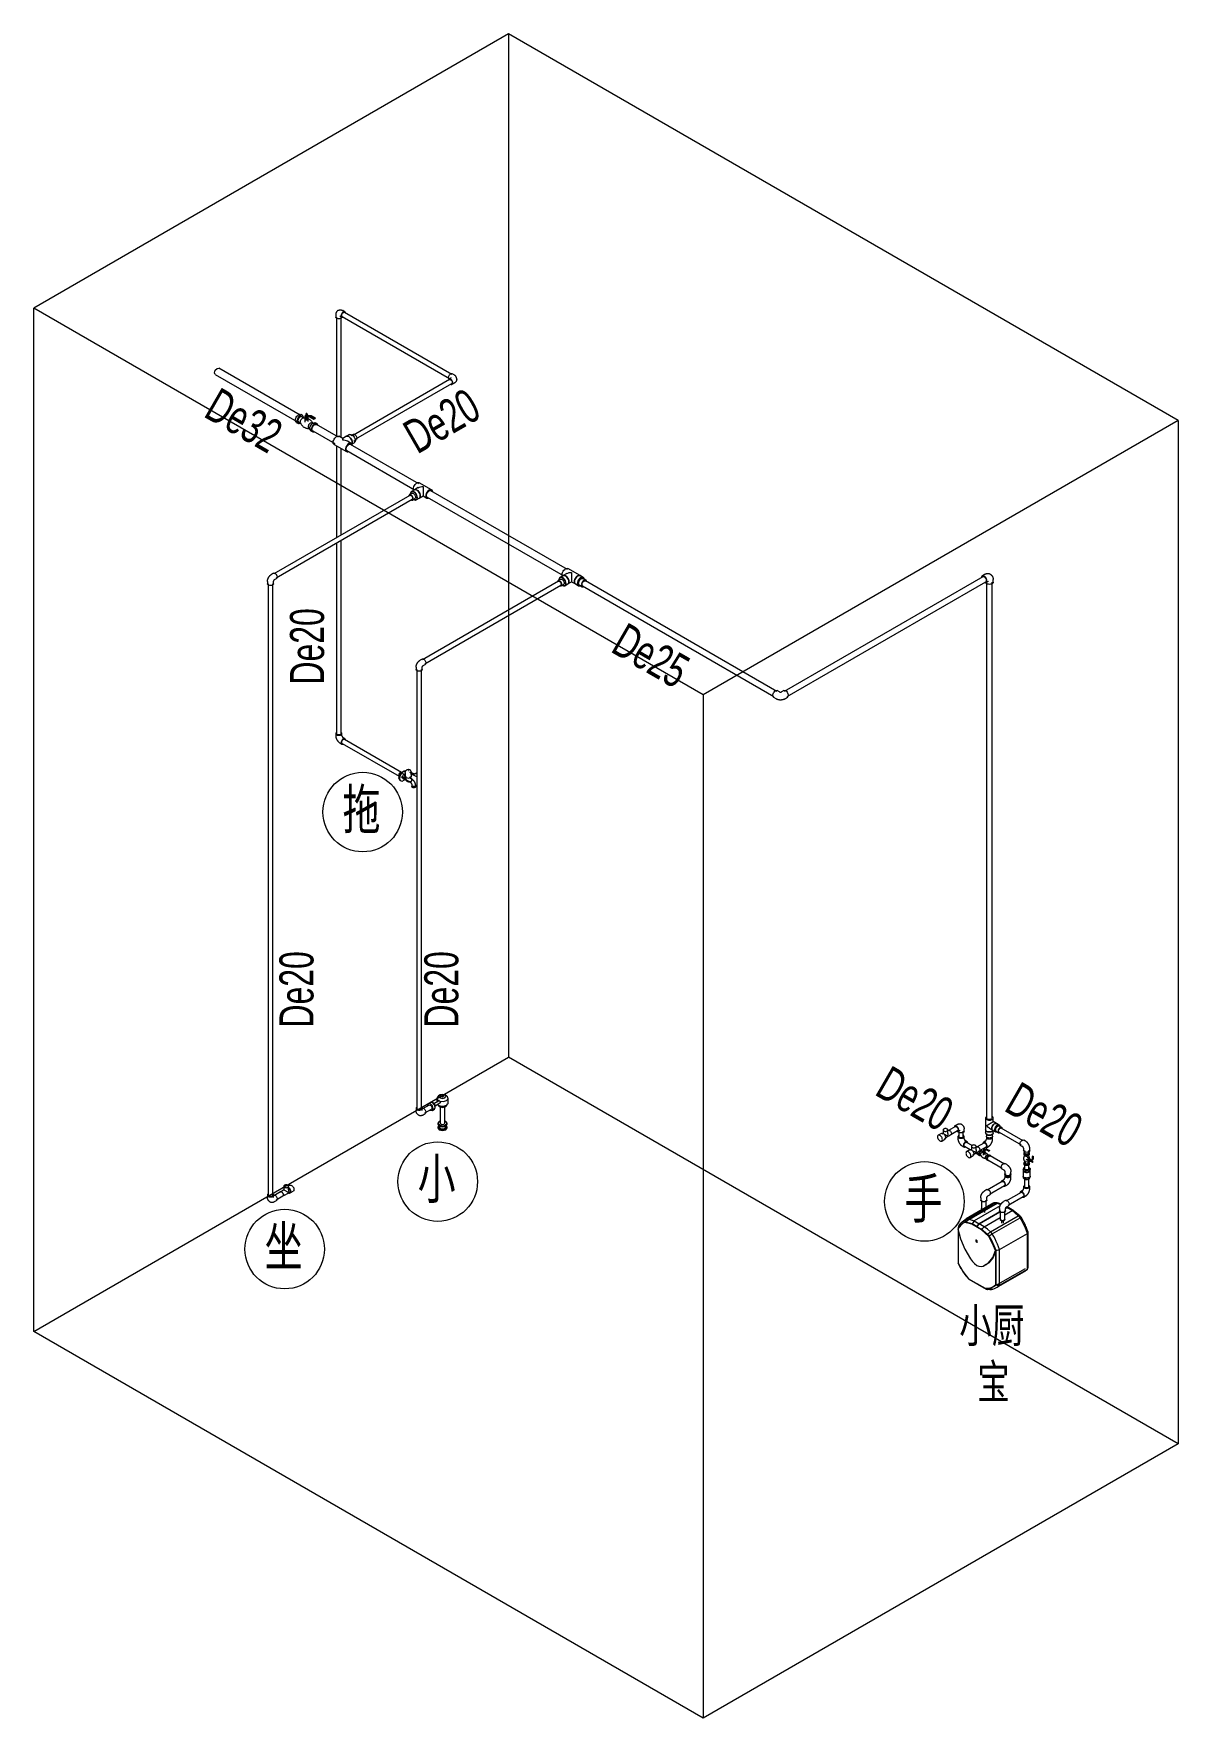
# Model space of a CAD drawing. Header units: millimetres. Extents: x 160489 to 365751, y -78341 to 15608.
# Drawn here: x 250788 to 255825, y -78222 to -70813 of the extents above; entities that cross this region are included whole.
import ezdxf

# ---------------------------------------------------------------- set-up
doc = ezdxf.new("R2010")
doc.units = ezdxf.units.MM
for name, color, linetype, lineweight in [('A-____-NOTE-TEXT', 7, 'Continuous', 5), ('G-____-____-SYMB', 7, 'Continuous', 5), ('G-____-____-TEXT', 7, 'Continuous', 5), ('M-EQPM-____-OTLN', 7, 'Continuous', 5), ('P-PIPE-____-IDEN', 7, 'Continuous', 5), ('P-PIPE-____-OTLN', 7, 'Continuous', 35), ('P-SANR-FIXT-OTLN', 7, 'Continuous', 5)]:
    doc.layers.add(name, color=color, linetype=linetype, lineweight=lineweight)
doc.styles.add('Arial_1', font='arial.ttf', dxfattribs={"width": 0.7, "height": 150})
doc.styles.add('TJ_FangSong', font='', dxfattribs={"width": 0.7, "height": 150})
doc.styles.add('TJ_FangSong_B', font='', dxfattribs={"width": 0.7, "height": 175})
doc.styles.get('TJ_FangSong').set_extended_font_data('TJ_FangSong')
doc.styles.get('TJ_FangSong_B').set_extended_font_data('TJ_FangSong', bold=True)

msp = doc.modelspace()

# ---------------------------------------------------------------- texts
at = {"layer": 'A-____-NOTE-TEXT', "char_height": 175, "width": 213.249, "attachment_point": 1, "style": 'TJ_FangSong_B'}
for s, insert in [('\\fTJ_FangSong|b1|i0|c134|p2|;\\W.7;拖', (252147.4, -74135.9)), ('\\fTJ_FangSong|b1|i0|c134|p2|;\\W.7;小', (252477.6, -75761.6)), ('\\fTJ_FangSong|b1|i0|c134|p2|;\\W.7;手', (254619.5, -75848.6)), ('\\fTJ_FangSong|b1|i0|c134|p2|;\\W.7;坐', (251804, -76058.2))]:
    msp.add_mtext(s, dxfattribs=dict(at, insert=insert))
at = {"layer": 'G-____-____-TEXT', "char_height": 150, "attachment_point": 1, "style": 'Arial_1'}
for s, insert, width in [('小厨', (254861, -76418.8), 381.603), ('\\fArial|b0|i0|c134|p34|;\\W.7;宝', (254939.7, -76666.9), 190.802)]:
    msp.add_mtext(s, dxfattribs=dict(at, insert=insert, width=width))
at = {"layer": 'P-PIPE-____-IDEN', "char_height": 150, "attachment_point": 1, "style": 'TJ_FangSong'}
for s, insert, width, rotation in [('De32', (251605.2, -72364.4), 361.962, 330), ('De20', (252400.6, -72534.1), 359.156, 30), ('De20', (251915.6, -73675.3), 359.156, 90), ('De25', (253396.5, -73398.6), 359.156, 330), ('De20', (251869.1, -75183.9), 359.156, 90), ('De20', (252506.7, -75183.9), 359.156, 90), ('De20', (254558.2, -75347.1), 359.156, 330), ('De20', (255127.5, -75417.6), 359.156, 330)]:
    msp.add_mtext(s, dxfattribs=dict(at, insert=insert, width=width, rotation=rotation))

# ---------------------------------------------------------------- blocks, each defined once
blk = doc.blocks.new('P_角阀 - 标准-2504543-卫生间WC2 给水系统图')
at = {"layer": 'P-PIPE-____-OTLN', "color": 136, "lineweight": 5, "true_color": 0x008080}
for p, q in [((119360.7, -75900.9), (119351.5, -75906.2)), ((119365.2, -75898.2), (119360.7, -75900.9)), ((119362.1, -75924.6), (119371.3, -75919.3)), ((119365.2, -75882.3), (119365.2, -75893)), ((119365.2, -75893), (119365.2, -75898.2)), ((119371.3, -75919.3), (119381.2, -75913.6)), ((119381.2, -75913.6), (119391.1, -75907.9)), ((119392.4, -75877.5), (119386.1, -75881.2)), ((119386.5, -75893), (119386.5, -75882.3)), ((119386.5, -75898.2), (119386.5, -75893)), ((119393.3, -75911.7), (119407.4, -75903.5))]:
    blk.add_line(p, q, dxfattribs=at)
for points in [[(119383.4, -75878, 0), (119381.2, -75877, 0), (119378.7, -75876.4, 0), (119375.9, -75876.2, 0), (119373.1, -75876.4, 0), (119370.6, -75877, 0), (119368.4, -75878, 0), (119366.7, -75879.3, 0), (119365.6, -75880.7, 0), (119365.2, -75882.3, 0), (119365.6, -75883.9, 0), (119366.7, -75885.4, 0), (119368.4, -75886.7, 0)], [(119356.8, -75906.7, 0), (119354.9, -75905.9, 0), (119353, -75905.7, 0), (119351.5, -75906.2, 0), (119350.3, -75907.3, 0)], [(119360.6, -75925.1, 0), (119362.1, -75924.6, 0), (119363.3, -75923.5, 0), (119364.1, -75921.9, 0), (119364.3, -75919.8, 0), (119364.1, -75917.4, 0), (119363.3, -75914.8, 0), (119362.1, -75912.3, 0), (119360.6, -75910.1, 0), (119358.8, -75908.1, 0), (119356.8, -75906.7, 0)], [(119368.4, -75900, 0), (119366.6, -75899, 0), (119365.6, -75898.4, 0), (119365.2, -75898.2, 0)], [(119368.4, -75886.7, 0), (119370.6, -75887.7, 0), (119373.1, -75888.3, 0), (119375.9, -75888.5, 0), (119378.7, -75888.3, 0), (119381.2, -75887.7, 0), (119383.4, -75886.7, 0), (119385.1, -75885.4, 0), (119386.2, -75883.9, 0), (119386.5, -75882.3, 0), (119386.2, -75880.7, 0), (119385.1, -75879.3, 0), (119383.4, -75878, 0)], [(119383.4, -75908.7, 0), (119381.8, -75907.8, 0), (119380, -75906.8, 0), (119377.9, -75905.5, 0), (119375.6, -75904.2, 0), (119373.1, -75902.8, 0), (119370.6, -75901.4, 0), (119368.4, -75900, 0)], [(119386.5, -75897.9, 0), (119386.4, -75900.7, 0), (119385.7, -75903.4, 0), (119384.7, -75906.1, 0), (119383.4, -75908.7, 0)], [(119385.8, -75910.9, 0), (119388.5, -75912.1, 0), (119391.1, -75912.3, 0), (119393.3, -75911.7, 0), (119395, -75910.1, 0), (119396, -75907.8, 0), (119396.4, -75904.8, 0), (119396, -75901.4, 0), (119395, -75897.8, 0), (119393.3, -75894.3, 0), (119391.1, -75891.1, 0), (119388.5, -75888.4, 0), (119386.6, -75886.9, 0)], [(119386.5, -75890.4, 0), (119387.7, -75891.4, 0), (119389.6, -75893.3, 0), (119391.1, -75895.6, 0), (119392.3, -75898.1, 0), (119393.1, -75900.6, 0), (119393.3, -75903, 0), (119393.1, -75905.1, 0), (119392.3, -75906.8, 0), (119391.1, -75907.9, 0)], [(119392.4, -75877.5, 0), (119394.6, -75876.8, 0), (119397.2, -75877.1, 0), (119399.9, -75878.3, 0)], [(119399.9, -75878.3, 0), (119402.7, -75880.3, 0), (119405.2, -75883, 0), (119407.4, -75886.2, 0), (119409.1, -75889.7, 0), (119410.2, -75893.2, 0), (119410.5, -75896.6, 0), (119410.2, -75899.6, 0), (119409.1, -75901.9, 0), (119407.4, -75903.5, 0)]]:
    blk.add_polyline3d(points, dxfattribs=at)
blk = doc.blocks.new('弯头_热熔承插-塑料-复合管 - 标准-707565-卫生间WC2 给水系统图')
at = {"layer": 'P-PIPE-____-OTLN', "color": 136, "lineweight": 5, "true_color": 0x008080}
for p, q in [((119293.8, -75921.1), (119293.8, -75931)), ((119311.7, -75925.8), (119311.8, -75925.8)), ((119320.8, -75931), (119320.8, -75921.1)), ((119325.3, -75949.2), (119333.9, -75944.2))]:
    blk.add_line(p, q, dxfattribs=at)
for points in [[(119297.3, -75915.9, 0), (119295.6, -75917.2, 0), (119294.3, -75919.1, 0), (119293.8, -75921.1, 0), (119294.3, -75923.1, 0), (119295.6, -75925, 0), (119297.8, -75926.6, 0)], [(119303.8, -75950, 0), (119302.7, -75949.3, 0), (119301.7, -75948.5, 0), (119300.7, -75947.7, 0), (119299.8, -75946.8, 0), (119298.9, -75945.9, 0), (119298.2, -75944.9, 0), (119297.5, -75944, 0), (119296.8, -75942.9, 0), (119296.3, -75941.9, 0), (119295.8, -75940.9, 0), (119295.3, -75939.8, 0), (119295, -75938.8, 0), (119294.7, -75937.8, 0), (119294.4, -75936.7, 0), (119294.2, -75935.7, 0), (119294, -75934.7, 0), (119293.9, -75933.7, 0), (119293.9, -75932.7, 0), (119293.8, -75931.7, 0), (119293.8, -75931, 0)], [(119297.8, -75926.6, 0), (119300.6, -75927.9, 0), (119303.8, -75928.7, 0), (119307.3, -75928.9, 0), (119310.8, -75928.7, 0), (119314.1, -75927.9, 0), (119316.9, -75926.6, 0), (119319, -75925, 0), (119320.3, -75923.1, 0), (119320.8, -75921.1, 0), (119320.3, -75919.1, 0), (119319, -75917.2, 0), (119317.4, -75915.9, 0)], [(119303.8, -75950, 0), (119305, -75950.6, 0), (119306.2, -75951.1, 0), (119307.4, -75951.6, 0), (119308.6, -75951.9, 0), (119309.8, -75952.2, 0), (119311, -75952.4, 0), (119312.3, -75952.5, 0), (119313.5, -75952.5, 0), (119314.6, -75952.5, 0), (119315.8, -75952.4, 0), (119316.9, -75952.3, 0), (119318, -75952.1, 0), (119319, -75951.8, 0), (119320, -75951.5, 0), (119321, -75951.2, 0), (119322, -75950.8, 0), (119322.9, -75950.4, 0), (119323.8, -75950, 0), (119324.7, -75949.5, 0), (119325.3, -75949.2, 0)], [(119320.7, -75920.7, 0), (119322.3, -75920.3, 0), (119324.6, -75920.5, 0), (119327.1, -75921.5, 0)], [(119320.8, -75931.1, 0), (119320.8, -75931.1, 0), (119320.8, -75931, 0)], [(119327.1, -75921.5, 0), (119329.6, -75923.3, 0), (119331.9, -75925.8, 0), (119333.9, -75928.7, 0), (119335.4, -75931.8, 0), (119336.3, -75935, 0), (119336.7, -75938.1, 0), (119336.3, -75940.7, 0), (119335.4, -75942.8, 0), (119333.9, -75944.2, 0)]]:
    blk.add_polyline3d(points, dxfattribs=at)
blk = doc.blocks.new('弯头_热熔承插-塑料-复合管 - 标准-V38-卫生间WC2 给水系统图')
at = {"layer": 'P-PIPE-____-OTLN', "color": 136, "lineweight": 5, "true_color": 0x008080}
for p, q in [((119947.9, -75539.4), (119947.9, -75549.3)), ((119965.8, -75544.1), (119965.8, -75544.1)), ((119974.9, -75549.3), (119974.9, -75539.4)), ((119979.3, -75567.5), (119987.9, -75562.5))]:
    blk.add_line(p, q, dxfattribs=at)
for points in [[(119951.3, -75534.2, 0), (119949.7, -75535.5, 0), (119948.3, -75537.4, 0), (119947.9, -75539.4, 0), (119948.3, -75541.4, 0), (119949.7, -75543.3, 0), (119951.8, -75544.9, 0)], [(119957.9, -75568.3, 0), (119956.8, -75567.6, 0), (119955.8, -75566.8, 0), (119954.8, -75566, 0), (119953.9, -75565.1, 0), (119953, -75564.2, 0), (119952.2, -75563.2, 0), (119951.5, -75562.2, 0), (119950.9, -75561.2, 0), (119950.3, -75560.2, 0), (119949.8, -75559.2, 0), (119949.4, -75558.1, 0), (119949.1, -75557.1, 0), (119948.7, -75556, 0), (119948.5, -75555, 0), (119948.3, -75554, 0), (119948.1, -75553, 0), (119948, -75552, 0), (119947.9, -75551, 0), (119947.9, -75550, 0), (119947.9, -75549.3, 0)], [(119951.8, -75544.9, 0), (119954.6, -75546.2, 0), (119957.9, -75546.9, 0), (119961.4, -75547.2, 0), (119964.9, -75546.9, 0), (119968.1, -75546.2, 0), (119970.9, -75544.9, 0), (119973.1, -75543.3, 0), (119974.4, -75541.4, 0), (119974.9, -75539.4, 0), (119974.4, -75537.4, 0), (119973.1, -75535.5, 0), (119971.4, -75534.2, 0)], [(119957.9, -75568.3, 0), (119959.1, -75568.9, 0), (119960.2, -75569.4, 0), (119961.5, -75569.9, 0), (119962.7, -75570.2, 0), (119963.9, -75570.5, 0), (119965.1, -75570.7, 0), (119966.3, -75570.8, 0), (119967.5, -75570.8, 0), (119968.7, -75570.8, 0), (119969.8, -75570.7, 0), (119971, -75570.6, 0), (119972, -75570.4, 0), (119973.1, -75570.1, 0), (119974.1, -75569.8, 0), (119975.1, -75569.5, 0), (119976.1, -75569.1, 0), (119977, -75568.7, 0), (119977.9, -75568.3, 0), (119978.8, -75567.8, 0), (119979.3, -75567.5, 0)], [(119974.8, -75539, 0), (119976.4, -75538.5, 0), (119978.7, -75538.8, 0), (119981.2, -75539.8, 0)], [(119974.9, -75549.4, 0), (119974.9, -75549.4, 0), (119974.9, -75549.3, 0)], [(119981.2, -75539.8, 0), (119983.7, -75541.6, 0), (119986, -75544.1, 0), (119987.9, -75546.9, 0), (119989.4, -75550.1, 0), (119990.4, -75553.3, 0), (119990.7, -75556.4, 0), (119990.4, -75559, 0), (119989.4, -75561.1, 0), (119987.9, -75562.5, 0)]]:
    blk.add_polyline3d(points, dxfattribs=at)
blk = doc.blocks.new('弯头_热熔承插-塑料-复合管 - 标准-V39-卫生间WC2 给水系统图')
at = {"layer": 'P-PIPE-____-OTLN', "color": 136, "lineweight": 5, "true_color": 0x008080}
for p, q in [((119594.3, -72048.8), (119594.3, -72058.7)), ((119612.3, -72054), (119620.9, -72058.9)), ((119621.3, -72048.7), (119621.3, -72048.8)), ((119634.4, -72035.6), (119625.8, -72030.6))]:
    blk.add_line(p, q, dxfattribs=at)
for points in [[(119604.4, -72029.8, 0), (119603.3, -72030.5, 0), (119602.2, -72031.3, 0), (119601.2, -72032.1, 0), (119600.3, -72033, 0), (119599.5, -72033.9, 0), (119598.7, -72034.9, 0), (119598, -72035.9, 0), (119597.3, -72036.9, 0), (119596.8, -72037.9, 0), (119596.3, -72038.9, 0), (119595.9, -72040, 0), (119595.5, -72041, 0), (119595.2, -72042, 0), (119594.9, -72043.1, 0), (119594.7, -72044.1, 0), (119594.6, -72045.1, 0), (119594.5, -72046.1, 0), (119594.4, -72047.1, 0), (119594.3, -72048.1, 0), (119594.3, -72048.8, 0)], [(119617.4, -72064.2, 0), (119614.6, -72065.4, 0), (119611.3, -72066.2, 0), (119607.8, -72066.5, 0), (119604.3, -72066.2, 0), (119601.1, -72065.4, 0), (119598.3, -72064.2, 0), (119596.1, -72062.6, 0), (119594.8, -72060.7, 0), (119594.3, -72058.7, 0)], [(119604.4, -72029.8, 0), (119605.5, -72029.2, 0), (119606.7, -72028.7, 0), (119607.9, -72028.2, 0), (119609.1, -72027.9, 0), (119610.3, -72027.6, 0), (119611.6, -72027.4, 0), (119612.8, -72027.3, 0), (119614, -72027.3, 0), (119615.1, -72027.3, 0), (119616.3, -72027.4, 0), (119617.4, -72027.5, 0), (119618.5, -72027.7, 0), (119619.5, -72028, 0), (119620.6, -72028.3, 0), (119621.6, -72028.6, 0), (119622.5, -72029, 0), (119623.4, -72029.4, 0), (119624.4, -72029.8, 0), (119625.2, -72030.3, 0), (119625.8, -72030.6, 0)], [(119612.2, -72054, 0), (119612.3, -72054, 0), (119612.3, -72054, 0)], [(119621.3, -72059.1, 0), (119620.9, -72060.7, 0), (119619.5, -72062.6, 0), (119617.4, -72064.2, 0)], [(119627.6, -72036.2, 0), (119625.2, -72038, 0), (119622.9, -72040.5, 0), (119620.9, -72043.4, 0), (119619.4, -72046.5, 0), (119618.4, -72049.7, 0), (119618.1, -72052.8, 0), (119618.4, -72055.4, 0), (119619.4, -72057.5, 0), (119620.9, -72058.9, 0), (119622.9, -72059.6, 0), (119625.2, -72059.3, 0), (119627.1, -72058.6, 0)], [(119637.2, -72041.1, 0), (119636.8, -72039.1, 0), (119635.9, -72037, 0), (119634.4, -72035.6, 0), (119632.4, -72035, 0), (119630.1, -72035.2, 0), (119627.6, -72036.2, 0)]]:
    blk.add_polyline3d(points, dxfattribs=at)
blk = doc.blocks.new('P_角阀 - 标准-V40-卫生间WC2 给水系统图')
at = {"layer": 'P-PIPE-____-OTLN', "color": 136, "lineweight": 5, "true_color": 0x008080}
for p, q in [((122384.9, -75721.6), (122370.8, -75729.7)), ((122391.7, -75722.7), (122387.1, -75725.3)), ((122391.7, -75706.8), (122391.7, -75717.4)), ((122391.7, -75717.4), (122391.7, -75722.7)), ((122413, -75717.4), (122413, -75706.8)), ((122416.1, -75708.6), (122413, -75710.4)), ((122413, -75722.7), (122413, -75717.4)), ((122417.5, -75732.3), (122426.7, -75727)), ((122385.8, -75755.7), (122399.9, -75747.5)), ((122397.7, -75743.8), (122407.6, -75738.1)), ((122407.6, -75738.1), (122417.5, -75732.3))]:
    blk.add_line(p, q, dxfattribs=at)
for points in [[(122384.9, -75721.6, 0), (122387.1, -75720.9, 0), (122389.7, -75721.1, 0), (122392.4, -75722.3, 0)], [(122409.8, -75702.4, 0), (122407.6, -75701.5, 0), (122405.1, -75700.9, 0), (122402.3, -75700.6, 0), (122399.6, -75700.9, 0), (122397, -75701.5, 0), (122394.8, -75702.4, 0), (122393.1, -75703.7, 0), (122392, -75705.2, 0), (122391.7, -75706.8, 0), (122392, -75708.4, 0), (122393.1, -75709.9, 0), (122394.8, -75711.1, 0)], [(122392.4, -75722.3, 0), (122395.2, -75724.3, 0), (122397.7, -75727, 0), (122399.9, -75730.2, 0), (122401.6, -75733.7, 0), (122402.7, -75737.3, 0), (122403, -75740.7, 0), (122402.7, -75743.6, 0), (122401.6, -75746, 0), (122399.9, -75747.5, 0)], [(122394.8, -75711.1, 0), (122397, -75712.1, 0), (122399.6, -75712.7, 0), (122402.3, -75712.9, 0), (122405.1, -75712.7, 0), (122407.6, -75712.1, 0), (122409.8, -75711.1, 0), (122411.5, -75709.9, 0), (122412.6, -75708.4, 0), (122413, -75706.8, 0), (122412.6, -75705.2, 0), (122411.5, -75703.7, 0), (122409.8, -75702.4, 0)], [(122409.8, -75733.2, 0), (122408.3, -75732.3, 0), (122406.4, -75731.2, 0), (122404.3, -75730, 0), (122402, -75728.7, 0), (122399.6, -75727.3, 0), (122397.1, -75725.8, 0), (122396, -75725.2, 0)], [(122413, -75722.4, 0), (122412.8, -75725.1, 0), (122412.1, -75727.9, 0), (122411.1, -75730.6, 0), (122409.8, -75733.2, 0)], [(122416.1, -75708.6, 0), (122417.6, -75708.1, 0), (122419.5, -75708.3, 0), (122421.4, -75709.1, 0)], [(122421.4, -75709.1, 0), (122423.4, -75710.5, 0), (122425.2, -75712.5, 0), (122426.7, -75714.7, 0), (122427.9, -75717.2, 0), (122428.7, -75719.8, 0), (122428.9, -75722.2, 0), (122428.7, -75724.3, 0), (122427.9, -75725.9, 0), (122426.7, -75727, 0)], [(122378.3, -75730.5, 0), (122375.5, -75729.3, 0), (122373, -75729, 0), (122370.8, -75729.7, 0), (122369.1, -75731.3, 0), (122368, -75733.6, 0), (122367.7, -75736.6, 0), (122368, -75740, 0), (122369.1, -75743.5, 0), (122370.8, -75747, 0), (122373, -75750.3, 0), (122375.5, -75753, 0), (122378.3, -75755, 0)], [(122378.3, -75755, 0), (122381, -75756.1, 0), (122383.6, -75756.4, 0), (122385.8, -75755.7, 0), (122387.5, -75754.1, 0), (122388.5, -75751.8, 0), (122388.9, -75748.8, 0), (122388.5, -75745.5, 0), (122387.5, -75741.9, 0), (122385.8, -75738.4, 0), (122383.6, -75735.2, 0), (122381, -75732.5, 0), (122378.3, -75730.5, 0)]]:
    blk.add_polyline3d(points, dxfattribs=at)
blk = doc.blocks.new('弯头_热熔承插-塑料-复合管 - 标准-V41-卫生间WC2 给水系统图')
at = {"layer": 'P-PIPE-____-OTLN', "color": 136, "lineweight": 5, "true_color": 0x008080}
for p, q in [((122452.9, -75684), (122444.4, -75689)), ((122457.4, -75666.4), (122457.4, -75676.3)), ((122457.9, -75712.4), (122466.4, -75707.4)), ((122484.4, -75676.3), (122484.4, -75666.4))]:
    blk.add_line(p, q, dxfattribs=at)
for points in [[(122451.1, -75689.6, 0), (122448.6, -75688.6, 0), (122446.3, -75688.4, 0), (122444.4, -75689, 0), (122442.8, -75690.4, 0), (122441.9, -75692.5, 0), (122441.6, -75694.6, 0)], [(122451.6, -75712, 0), (122453.6, -75712.7, 0), (122455.9, -75713, 0), (122457.9, -75712.4, 0), (122459.4, -75711, 0), (122460.3, -75708.8, 0), (122460.6, -75706.2, 0), (122460.3, -75703.1, 0), (122459.4, -75699.9, 0), (122457.9, -75696.8, 0), (122455.9, -75693.9, 0), (122453.6, -75691.4, 0), (122451.1, -75689.6, 0)], [(122452.9, -75684, 0), (122453, -75684, 0), (122453.1, -75683.9, 0), (122453.2, -75683.9, 0), (122453.3, -75683.8, 0), (122453.4, -75683.7, 0), (122453.6, -75683.6, 0), (122453.7, -75683.4, 0), (122453.9, -75683.3, 0), (122454, -75683.1, 0), (122454.2, -75682.9, 0), (122454.4, -75682.7, 0), (122454.6, -75682.5, 0), (122454.8, -75682.3, 0), (122454.9, -75682.1, 0), (122455.1, -75681.8, 0), (122455.3, -75681.6, 0), (122455.5, -75681.3, 0), (122455.7, -75681, 0), (122455.8, -75680.8, 0), (122456, -75680.5, 0), (122456.1, -75680.2, 0), (122456.3, -75679.9, 0), (122456.4, -75679.6, 0), (122456.6, -75679.4, 0), (122456.7, -75679.1, 0), (122456.8, -75678.8, 0), (122456.9, -75678.5, 0), (122457, -75678.3, 0), (122457.1, -75678, 0), (122457.1, -75677.8, 0), (122457.2, -75677.5, 0), (122457.3, -75677.3, 0), (122457.3, -75677.1, 0), (122457.3, -75676.9, 0), (122457.4, -75676.8, 0), (122457.4, -75676.6, 0), (122457.4, -75676.5, 0), (122457.4, -75676.4, 0), (122457.4, -75676.3, 0), (122457.4, -75676.3, 0)], [(122457.9, -75664.4, 0), (122457.4, -75666.4, 0), (122457.9, -75668.4, 0), (122459.2, -75670.3, 0), (122461.4, -75671.9, 0)], [(122461.4, -75671.9, 0), (122464.2, -75673.1, 0), (122467.4, -75673.9, 0), (122470.9, -75674.2, 0), (122474.4, -75673.9, 0), (122477.7, -75673.1, 0), (122480.4, -75671.9, 0), (122482.6, -75670.3, 0), (122483.9, -75668.4, 0), (122484.4, -75666.4, 0), (122483.9, -75664.4, 0)], [(122466.4, -75707.4, 0), (122467.3, -75706.9, 0), (122468.1, -75706.4, 0), (122468.9, -75705.8, 0), (122469.7, -75705.2, 0), (122470.4, -75704.6, 0), (122471.2, -75704, 0), (122471.9, -75703.4, 0), (122472.6, -75702.8, 0), (122473.2, -75702.1, 0), (122473.9, -75701.4, 0), (122474.5, -75700.7, 0), (122475.2, -75700, 0), (122475.8, -75699.3, 0), (122476.4, -75698.5, 0), (122476.9, -75697.8, 0), (122477.5, -75697, 0), (122478, -75696.2, 0), (122478.5, -75695.4, 0), (122479, -75694.6, 0), (122479.5, -75693.8, 0), (122479.9, -75693, 0), (122480.4, -75692.1, 0), (122480.8, -75691.3, 0), (122481.2, -75690.4, 0), (122481.6, -75689.6, 0), (122481.9, -75688.7, 0), (122482.3, -75687.8, 0), (122482.6, -75686.9, 0), (122482.9, -75686, 0), (122483.1, -75685.1, 0), (122483.4, -75684.2, 0), (122483.6, -75683.2, 0), (122483.8, -75682.3, 0), (122484, -75681.4, 0), (122484.1, -75680.4, 0), (122484.2, -75679.5, 0), (122484.3, -75678.5, 0), (122484.4, -75677.5, 0), (122484.4, -75676.6, 0), (122484.4, -75676.3, 0)]]:
    blk.add_polyline3d(points, dxfattribs=at)
blk = doc.blocks.new('球阀 - 标准-2503316-卫生间WC2 给水系统图')
at = {"layer": 'P-PIPE-____-OTLN', "color": 136, "lineweight": 5, "true_color": 0x008080}
for p, q in [((119420.3, -72522.2), (119427.4, -72526.3)), ((119427.7, -72514.6), (119430.5, -72520.9)), ((119430.5, -72520.9), (119441.1, -72527)), ((119441.1, -72527), (119438.3, -72520.7)), ((119447.4, -72491.7), (119440.3, -72487.6)), ((119454.9, -72503.2), (119444.3, -72497.1)), ((119458.2, -72496.1), (119458.2, -72521.7)), ((119461.9, -72492.4), (119460.4, -72493.1)), ((119461.9, -72487.1), (119461.9, -72493.9)), ((119463, -72492.9), (119463, -72491.2)), ((119469.1, -72494.7), (119463, -72491.2)), ((119469.4, -72496.6), (119463, -72492.9)), ((119463.2, -72484.9), (119463.2, -72514)), ((119468.2, -72514.2), (119468.2, -72484.9)), ((119469.1, -72494.7), (119474.4, -72491.6)), ((119480.6, -72495.7), (119469.1, -72494.7)), ((119469.3, -72488.6), (119474.4, -72491.6)), ((119469.4, -72493.9), (119469.4, -72487.1)), ((119469.4, -72496.6), (119480.9, -72497.6)), ((119473.2, -72518.7), (119473.2, -72496.1)), ((119476.5, -72547.4), (119473.7, -72541.1)), ((119474.4, -72491.6), (119485.9, -72492.6)), ((119480.6, -72495.7), (119485.9, -72492.6)), ((119498.4, -72506), (119480.6, -72495.7)), ((119480.9, -72497.6), (119498.4, -72507.7)), ((119485.9, -72492.6), (119503.7, -72502.9)), ((119500.9, -72529.7), (119490.3, -72523.6)), ((119503.7, -72502.9), (119498.4, -72506)), ((119498.4, -72507.7), (119503.7, -72504.6)), ((119498.4, -72507.7), (119498.4, -72506)), ((119503.7, -72502.9), (119503.7, -72504.6)), ((119511.1, -72528.4), (119504, -72524.3)), ((119476.5, -72547.4), (119487.1, -72553.6)), ((119484, -72559), (119491.1, -72563))]:
    blk.add_line(p, q, dxfattribs=at)
for points in [[(119416.2, -72513.1, 0), (119416.7, -72508.6, 0), (119418.1, -72503.8, 0), (119420.3, -72499.1, 0), (119423.3, -72494.8, 0), (119426.7, -72491.2, 0), (119430.3, -72488.6, 0), (119434, -72487, 0), (119437.4, -72486.7, 0), (119440.3, -72487.6, 0)], [(119420.3, -72522.2, 0), (119418.1, -72520.1, 0), (119416.7, -72517, 0), (119416.2, -72513.1, 0)], [(119451.6, -72500.8, 0), (119451.1, -72496.9, 0), (119449.7, -72493.7, 0), (119447.4, -72491.7, 0), (119444.5, -72490.8, 0), (119441.1, -72491.1, 0), (119437.4, -72492.7, 0), (119433.8, -72495.3, 0), (119430.3, -72498.9, 0), (119427.4, -72503.2, 0), (119425.2, -72507.9, 0), (119423.8, -72512.6, 0), (119423.3, -72517.1, 0)], [(119423.3, -72517.1, 0), (119423.8, -72521.1, 0), (119425.2, -72524.2, 0), (119427.4, -72526.3, 0), (119430.3, -72527.2, 0), (119433.8, -72526.9, 0), (119437.4, -72525.3, 0)], [(119444.3, -72497.1, 0), (119437.4, -72497.8, 0), (119430.5, -72505, 0), (119427.7, -72514.6, 0)], [(119438.3, -72520.7, 0), (119441.1, -72511.1, 0), (119448, -72503.9, 0), (119453.8, -72502.7, 0)], [(119438.8, -72523.9, 0), (119439.4, -72525.5, 0), (119440.1, -72527.1, 0), (119440.9, -72528.8, 0), (119441.9, -72530.6, 0), (119443.1, -72532.4, 0), (119444.4, -72534.2, 0), (119445.9, -72536, 0), (119447.6, -72537.8, 0), (119449.5, -72539.5, 0), (119451.5, -72541.1, 0), (119453.6, -72542.6, 0), (119455.9, -72543.9, 0), (119458.2, -72545.1, 0), (119460.6, -72546.1, 0), (119463, -72547, 0), (119465.4, -72547.6, 0), (119467.8, -72548.1, 0), (119470, -72548.4, 0), (119472.2, -72548.5, 0), (119474.3, -72548.6, 0), (119476.2, -72548.5, 0), (119478, -72548.3, 0), (119479.7, -72548.1, 0)], [(119451.1, -72502.7, 0), (119452.7, -72502.4, 0), (119454.5, -72502.2, 0), (119456.3, -72502.1, 0), (119458.4, -72502.1, 0)], [(119460.4, -72493.1, 0), (119459.2, -72494, 0), (119458.5, -72495, 0), (119458.2, -72496.1, 0), (119458.5, -72497.2, 0), (119459.2, -72498.3, 0), (119460.4, -72499.2, 0), (119461.9, -72499.9, 0), (119463.8, -72500.3, 0), (119465.7, -72500.5, 0), (119467.6, -72500.3, 0), (119469.4, -72499.9, 0), (119471, -72499.2, 0)], [(119463, -72485.6, 0), (119462.5, -72486.1, 0), (119462.1, -72486.6, 0), (119461.9, -72487.1, 0), (119462.1, -72487.7, 0), (119462.5, -72488.2, 0), (119463, -72488.7, 0), (119463.8, -72489, 0), (119464.7, -72489.2, 0), (119465.7, -72489.3, 0), (119466.7, -72489.2, 0), (119467.6, -72489, 0), (119468.4, -72488.7, 0)], [(119467.6, -72495.8, 0), (119466.7, -72496, 0), (119465.7, -72496, 0), (119464.7, -72496, 0), (119463.8, -72495.8, 0), (119463, -72495.4, 0), (119462.5, -72495, 0), (119462.1, -72494.4, 0), (119461.9, -72493.9, 0), (119462.1, -72493.3, 0)], [(119463.9, -72483.9, 0), (119463.5, -72484.2, 0), (119463.3, -72484.5, 0), (119463.2, -72484.9, 0), (119463.3, -72485.3, 0), (119463.5, -72485.6, 0), (119463.9, -72485.9, 0), (119464.4, -72486.1, 0), (119465.1, -72486.3, 0), (119465.7, -72486.3, 0), (119466.3, -72486.3, 0), (119466.9, -72486.1, 0), (119467.5, -72485.9, 0)], [(119467.5, -72485.9, 0), (119467.9, -72485.6, 0), (119468.1, -72485.3, 0), (119468.2, -72484.9, 0), (119468.1, -72484.5, 0), (119467.9, -72484.2, 0), (119467.5, -72483.9, 0), (119466.9, -72483.6, 0), (119466.3, -72483.5, 0), (119465.7, -72483.5, 0), (119465.1, -72483.5, 0), (119464.4, -72483.6, 0), (119463.9, -72483.9, 0)], [(119468.4, -72488.7, 0), (119468.9, -72488.2, 0), (119469.3, -72487.7, 0), (119469.4, -72487.1, 0), (119469.3, -72486.6, 0), (119468.9, -72486.1, 0), (119468.4, -72485.6, 0)], [(119469.2, -72504, 0), (119469.9, -72504.2, 0), (119472.3, -72505.1, 0), (119474.6, -72506.2, 0), (119476.9, -72507.5, 0), (119479.1, -72508.9, 0), (119481.2, -72510.5, 0), (119483.1, -72512.2, 0), (119484.9, -72513.9, 0), (119486.4, -72515.7, 0), (119487.8, -72517.5, 0), (119489.1, -72519.3, 0), (119490.1, -72521.1, 0), (119491, -72522.8, 0), (119491.8, -72524.5, 0), (119492.4, -72526.1, 0)], [(119471, -72499.2, 0), (119472.2, -72498.3, 0), (119472.9, -72497.2, 0)], [(119473.7, -72541.1, 0), (119476.5, -72531.6, 0), (119483.4, -72524.3, 0), (119490.3, -72523.6, 0)], [(119479.8, -72549.8, 0), (119480.3, -72545.3, 0), (119481.7, -72540.5, 0), (119484, -72535.9, 0), (119486.9, -72531.6, 0), (119490.3, -72528, 0), (119494, -72525.3, 0), (119497.6, -72523.8, 0), (119501.1, -72523.4, 0), (119504, -72524.3, 0)], [(119515, -72535.2, 0), (119514.7, -72533.6, 0), (119513.3, -72530.5, 0), (119511.1, -72528.4, 0), (119508.1, -72527.5, 0), (119504.7, -72527.8, 0), (119501.1, -72529.4, 0), (119497.4, -72532.1, 0), (119494, -72535.7, 0), (119491.1, -72540, 0), (119488.8, -72544.6, 0), (119487.4, -72549.4, 0), (119486.9, -72553.9, 0)], [(119484, -72559, 0), (119481.7, -72556.9, 0), (119480.3, -72553.8, 0), (119479.8, -72549.8, 0)], [(119486.9, -72553.9, 0), (119487.4, -72557.8, 0), (119488.8, -72561, 0), (119491.1, -72563, 0), (119494, -72564, 0), (119497.4, -72563.6, 0), (119498.9, -72563.1, 0)]]:
    blk.add_polyline3d(points, dxfattribs=at)
blk = doc.blocks.new('弯头_热熔承插-塑料-复合管 - 标准-2515727-卫生间WC2 给水系统图')
at = {"layer": 'P-PIPE-____-OTLN', "color": 136, "lineweight": 5, "true_color": 0x008080}
for p, q in [((121547.1, -73707.7), (121537.4, -73702.1)), ((121565.9, -73702.1), (121556.2, -73707.7)), ((121520.7, -73731.1), (121530.4, -73736.7)), ((121572.9, -73736.7), (121582.7, -73731.1))]:
    blk.add_line(p, q, dxfattribs=at)
for points in [[(121517.2, -73723.4, 0), (121517.6, -73719.6, 0), (121518.8, -73715.7, 0), (121520.7, -73711.7, 0), (121523.1, -73708.2, 0), (121526, -73705.1, 0), (121529, -73702.9, 0), (121532.1, -73701.6, 0), (121535, -73701.3, 0), (121537.4, -73702.1, 0)], [(121520.7, -73731.1, 0), (121518.8, -73729.3, 0), (121517.6, -73726.7, 0), (121517.2, -73723.4, 0)], [(121547.1, -73707.7, 0), (121547.2, -73707.7, 0), (121547.2, -73707.7, 0), (121547.3, -73707.8, 0), (121547.4, -73707.8, 0), (121547.6, -73707.9, 0), (121547.7, -73708, 0), (121547.9, -73708, 0), (121548.1, -73708.1, 0), (121548.4, -73708.1, 0), (121548.6, -73708.2, 0), (121548.9, -73708.3, 0), (121549.2, -73708.3, 0), (121549.5, -73708.4, 0), (121549.8, -73708.4, 0), (121550.1, -73708.5, 0), (121550.4, -73708.5, 0), (121550.8, -73708.5, 0), (121551.1, -73708.5, 0), (121551.4, -73708.5, 0), (121551.8, -73708.5, 0), (121552.1, -73708.5, 0), (121552.5, -73708.5, 0), (121552.8, -73708.5, 0), (121553.1, -73708.5, 0), (121553.5, -73708.4, 0), (121553.8, -73708.4, 0), (121554.1, -73708.3, 0), (121554.4, -73708.3, 0), (121554.6, -73708.2, 0), (121554.9, -73708.2, 0), (121555.1, -73708.1, 0), (121555.3, -73708, 0), (121555.5, -73708, 0), (121555.7, -73707.9, 0), (121555.9, -73707.8, 0), (121556, -73707.8, 0), (121556.1, -73707.8, 0), (121556.1, -73707.7, 0), (121556.2, -73707.7, 0), (121556.2, -73707.7, 0)], [(121565.9, -73702.1, 0), (121568.4, -73701.3, 0), (121571.2, -73701.6, 0), (121574.3, -73702.9, 0), (121577.4, -73705.1, 0), (121580.2, -73708.2, 0), (121582.7, -73711.7, 0), (121584.5, -73715.7, 0), (121585.7, -73719.6, 0), (121586.1, -73723.4, 0)], [(121586.1, -73723.4, 0), (121585.7, -73726.7, 0), (121584.5, -73729.3, 0), (121582.7, -73731.1, 0)], [(121530.4, -73736.7, 0), (121531.4, -73737.3, 0), (121532.5, -73737.8, 0), (121533.5, -73738.3, 0), (121534.5, -73738.8, 0), (121535.6, -73739.2, 0), (121536.7, -73739.6, 0), (121537.7, -73739.9, 0), (121538.8, -73740.3, 0), (121539.9, -73740.6, 0), (121541, -73740.8, 0), (121542.1, -73741.1, 0), (121543.2, -73741.3, 0), (121544.3, -73741.5, 0), (121545.4, -73741.6, 0), (121546.5, -73741.8, 0), (121547.6, -73741.9, 0), (121548.7, -73741.9, 0), (121549.8, -73742, 0), (121551, -73742, 0), (121552.1, -73742, 0), (121553.2, -73742, 0), (121554.3, -73742, 0), (121555.4, -73741.9, 0), (121556.5, -73741.8, 0), (121557.6, -73741.7, 0), (121558.7, -73741.5, 0), (121559.8, -73741.3, 0), (121560.9, -73741.1, 0), (121562, -73740.9, 0), (121563.1, -73740.6, 0), (121564.2, -73740.3, 0), (121565.3, -73740, 0), (121566.4, -73739.7, 0), (121567.4, -73739.3, 0), (121568.5, -73738.9, 0), (121569.5, -73738.4, 0), (121570.6, -73737.9, 0), (121571.6, -73737.4, 0), (121572.7, -73736.9, 0), (121572.9, -73736.7, 0)]]:
    blk.add_polyline3d(points, dxfattribs=at)
blk = doc.blocks.new('弯头_热熔承插-塑料-复合管 - 标准-V42-卫生间WC2 给水系统图')
at = {"layer": 'P-PIPE-____-OTLN', "color": 136, "lineweight": 5, "true_color": 0x008080}
for p, q in [((122449.6, -73191.9), (122439.9, -73197.5)), ((122456.7, -73226.5), (122466.4, -73220.9)), ((122466.4, -73220.9), (122466.4, -73220.9)), ((122487.7, -73225.1), (122487.7, -73213.8))]:
    blk.add_line(p, q, dxfattribs=at)
for points in [[(122448.3, -73198.3, 0), (122445.2, -73197, 0), (122442.4, -73196.7, 0), (122439.9, -73197.5, 0), (122438, -73199.2, 0), (122436.8, -73201.8, 0), (122436.5, -73204.3, 0)], [(122449, -73226.1, 0), (122451.3, -73227, 0), (122454.2, -73227.3, 0), (122456.7, -73226.5, 0), (122458.5, -73224.7, 0), (122459.7, -73222.1, 0), (122460.1, -73218.8, 0), (122459.7, -73215.1, 0), (122458.5, -73211.1, 0), (122456.7, -73207.2, 0), (122454.2, -73203.6, 0), (122451.3, -73200.5, 0), (122448.3, -73198.3, 0)], [(122475.5, -73191, 0), (122474.1, -73190.2, 0), (122472.7, -73189.6, 0), (122471.2, -73189, 0), (122469.7, -73188.6, 0), (122468.2, -73188.3, 0), (122466.7, -73188, 0), (122465.3, -73187.9, 0), (122463.8, -73187.9, 0), (122462.4, -73187.9, 0), (122461, -73188, 0), (122459.7, -73188.2, 0), (122458.4, -73188.4, 0), (122457.1, -73188.7, 0), (122455.9, -73189.1, 0), (122454.7, -73189.5, 0), (122453.5, -73189.9, 0), (122452.4, -73190.4, 0), (122451.3, -73190.9, 0), (122450.3, -73191.5, 0), (122449.6, -73191.9, 0)], [(122475.5, -73191, 0), (122476.8, -73191.8, 0), (122478.1, -73192.7, 0), (122479.3, -73193.7, 0), (122480.4, -73194.8, 0), (122481.5, -73195.9, 0), (122482.4, -73197.1, 0), (122483.3, -73198.3, 0), (122484, -73199.5, 0), (122484.7, -73200.8, 0), (122485.3, -73202, 0), (122485.8, -73203.3, 0), (122486.2, -73204.5, 0), (122486.6, -73205.8, 0), (122486.9, -73207, 0), (122487.2, -73208.2, 0), (122487.4, -73209.5, 0), (122487.5, -73210.7, 0), (122487.6, -73211.9, 0), (122487.6, -73213.1, 0), (122487.7, -73213.8, 0)], [(122459.1, -73231.9, 0), (122456.4, -73229.9, 0), (122454.7, -73227.6, 0)], [(122487.7, -73225.1, 0), (122487.1, -73227.6, 0), (122485.4, -73229.9, 0), (122482.7, -73231.9, 0), (122479.3, -73233.4, 0), (122475.2, -73234.4, 0), (122470.9, -73234.7, 0), (122466.6, -73234.4, 0), (122462.5, -73233.4, 0), (122459.1, -73231.9, 0)]]:
    blk.add_polyline3d(points, dxfattribs=at)
blk = doc.blocks.new('三通_T 型三通-热熔承插-塑料-复合管 - 标准-2503474-卫生间WC2 给水系统图')
at = {"layer": 'P-PIPE-____-OTLN', "color": 136, "lineweight": 5, "true_color": 0x008080}
for p, q in [((120611.4, -73186.8), (120595.1, -73196.3)), ((120669.8, -73196.3), (120616.1, -73165.2)), ((120616.1, -73232.6), (120632.4, -73223.2)), ((120632.4, -73223.2), (120648.8, -73232.6))]:
    blk.add_line(p, q, dxfattribs=at)
for points in [[(120590.7, -73192, 0), (120591.2, -73187.3, 0), (120592.7, -73182.3, 0), (120595.1, -73177.3, 0), (120598.1, -73172.8, 0), (120601.7, -73169.1, 0), (120605.6, -73166.3, 0), (120609.4, -73164.6, 0), (120613, -73164.3, 0), (120616.1, -73165.2, 0)], [(120591.9, -73198.1, 0), (120591.2, -73196.1, 0), (120590.7, -73192, 0)], [(120620.4, -73223, 0), (120619.9, -73218.3, 0), (120618.4, -73213.3, 0), (120616.1, -73208.4, 0), (120613, -73203.9, 0), (120609.4, -73200.1, 0), (120605.6, -73197.3, 0), (120601.7, -73195.7, 0), (120598.1, -73195.3, 0), (120595.1, -73196.3, 0)], [(120610.9, -73187.1, 0), (120615.8, -73184.7, 0), (120621.1, -73183.1, 0), (120626.7, -73182.1, 0), (120632.4, -73181.8, 0)], [(120632.4, -73181.8, 0), (120632.4, -73185.4, 0), (120632.4, -73189.6, 0), (120632.4, -73194.3, 0), (120632.4, -73199.6, 0), (120632.4, -73205.2, 0), (120632.4, -73210.9, 0), (120632.4, -73216.1, 0)], [(120669.8, -73196.3, 0), (120666.7, -73195.3, 0), (120663.1, -73195.7, 0), (120659.3, -73197.3, 0), (120655.5, -73200.1, 0), (120651.9, -73203.9, 0), (120648.8, -73208.4, 0), (120646.4, -73213.3, 0), (120645, -73218.3, 0), (120644.4, -73223, 0)], [(120616.1, -73232.6, 0), (120618.4, -73230.4, 0), (120619.9, -73227.2, 0), (120620.4, -73223, 0)], [(120632.4, -73216.1, 0), (120632.4, -73220, 0), (120632.4, -73222.4, 0), (120632.4, -73223.2, 0)], [(120644.4, -73223, 0), (120645, -73227.2, 0), (120646.4, -73230.4, 0), (120648.8, -73232.6, 0)]]:
    blk.add_polyline3d(points, dxfattribs=at)
blk = doc.blocks.new('变径管_热熔承插-塑料-复合管 - 标准-2503497-卫生间WC2 给水系统图')
at = {"layer": 'P-PIPE-____-OTLN', "color": 136, "lineweight": 5, "true_color": 0x008080}
for p, q in [((120595.1, -73196.3), (120581.6, -73204)), ((120587.7, -73203.3), (120596.5, -73208.3)), ((120597, -73208.9), (120603.9, -73218.5)), ((120583.2, -73211.7), (120572.6, -73217.9)), ((120577.3, -73214.9), (120577.3, -73213.6)), ((120577.3, -73213.6), (120577.3, -73215.1)), ((120586.1, -73241.2), (120596.7, -73235.1)), ((120602.6, -73240.4), (120616.1, -73232.6)), ((120604.3, -73219.5), (120607, -73230.8)), ((120607, -73230.8), (120604.3, -73239))]:
    blk.add_line(p, q, dxfattribs=at)
for points in [[(120577.3, -73213.6, 0), (120580.1, -73205.2, 0), (120587.2, -73203.2, 0)], [(120579.9, -73205.4, 0), (120579.3, -73206.2, 0), (120577.8, -73209.5, 0), (120577.3, -73213.6, 0)], [(120587.5, -73203.2, 0), (120584.7, -73203.1, 0), (120581.6, -73204, 0), (120580, -73205.2, 0)], [(120596.7, -73208.5, 0), (120596, -73207.9, 0), (120592.1, -73205, 0), (120588.3, -73203.4, 0)], [(120595.1, -73196.3, 0), (120598.1, -73195.3, 0), (120601.7, -73195.7, 0), (120605.6, -73197.3, 0), (120609.4, -73200.1, 0), (120613, -73203.9, 0), (120616.1, -73208.4, 0), (120618.4, -73213.3, 0), (120619.9, -73218.3, 0), (120620.4, -73223, 0)], [(120603.9, -73218.5, 0), (120602.6, -73216.1, 0), (120599.5, -73211.6, 0), (120597, -73208.8, 0)], [(120588.9, -73235.1, 0), (120588.6, -73232, 0), (120587.7, -73228.8, 0), (120586.1, -73225.6, 0), (120584.2, -73222.8, 0), (120581.9, -73220.3, 0), (120579.4, -73218.5, 0), (120576.9, -73217.5, 0), (120574.6, -73217.2, 0), (120572.6, -73217.9, 0), (120571.1, -73219.3, 0), (120570.2, -73221.4, 0), (120569.9, -73223.4, 0)], [(120579.9, -73240.8, 0), (120581.9, -73241.6, 0), (120584.2, -73241.8, 0), (120586.1, -73241.2, 0), (120587.7, -73239.8, 0), (120588.6, -73237.7, 0), (120588.9, -73235.1, 0)], [(120583.2, -73211.7, 0), (120585.2, -73211.1, 0), (120587.5, -73211.3, 0), (120590, -73212.4, 0), (120592.5, -73214.2, 0), (120594.8, -73216.6, 0), (120596.7, -73219.5, 0), (120598.3, -73222.7, 0), (120599.2, -73225.9, 0), (120599.5, -73228.9, 0)], [(120590.9, -73238.6, 0), (120592.1, -73239.3, 0), (120596, -73241, 0)], [(120603.9, -73239.5, 0), (120596.7, -73241.1, 0), (120591.5, -73239, 0)], [(120599.5, -73228.9, 0), (120599.2, -73231.6, 0), (120598.3, -73233.7, 0), (120596.7, -73235.1, 0)], [(120597, -73241.2, 0), (120599.5, -73241.3, 0), (120602.6, -73240.4, 0), (120604.1, -73239.2, 0)], [(120607, -73230.8, 0), (120606.5, -73226, 0), (120605, -73221, 0), (120604.1, -73219, 0)], [(120604.3, -73239, 0), (120605, -73238.2, 0), (120606.5, -73234.9, 0), (120607, -73230.8, 0)], [(120620.4, -73223, 0), (120619.9, -73227.2, 0), (120618.4, -73230.4, 0), (120616.1, -73232.6, 0)]]:
    blk.add_polyline3d(points, dxfattribs=at)
blk = doc.blocks.new('弯头_热熔承插-塑料-复合管 - 标准-V43-卫生间WC2 给水系统图')
at = {"layer": 'P-PIPE-____-OTLN', "color": 136, "lineweight": 5, "true_color": 0x008080}
for p, q in [((119974.4, -73563.2), (119965.8, -73568.2)), ((119947.9, -73599.3), (119947.9, -73609.2)), ((119974.9, -73609.2), (119974.9, -73599.3)), ((119979.3, -73591.6), (119987.9, -73586.6))]:
    blk.add_line(p, q, dxfattribs=at)
for points in [[(119947.9, -73599.3, 0), (119947.9, -73598.3, 0), (119947.9, -73597.3, 0), (119948, -73596.4, 0), (119948.1, -73595.4, 0), (119948.3, -73594.5, 0), (119948.4, -73593.5, 0), (119948.6, -73592.6, 0), (119948.8, -73591.7, 0), (119949.1, -73590.7, 0), (119949.3, -73589.8, 0), (119949.6, -73588.9, 0), (119949.9, -73588, 0), (119950.3, -73587.2, 0), (119950.6, -73586.3, 0), (119951, -73585.4, 0), (119951.4, -73584.5, 0), (119951.8, -73583.7, 0), (119952.2, -73582.8, 0), (119952.7, -73582, 0), (119953.1, -73581.2, 0), (119953.6, -73580.4, 0), (119954.1, -73579.6, 0), (119954.7, -73578.8, 0), (119955.2, -73578, 0), (119955.8, -73577.3, 0), (119956.4, -73576.5, 0), (119957, -73575.8, 0), (119957.6, -73575.1, 0), (119958.2, -73574.4, 0), (119958.9, -73573.7, 0), (119959.5, -73573, 0), (119960.2, -73572.4, 0), (119960.9, -73571.7, 0), (119961.7, -73571.1, 0), (119962.4, -73570.5, 0), (119963.2, -73569.9, 0), (119964, -73569.4, 0), (119964.8, -73568.8, 0), (119965.6, -73568.3, 0), (119965.8, -73568.2, 0)], [(119974.4, -73563.2, 0), (119976.4, -73562.6, 0), (119978.7, -73562.8, 0), (119981.2, -73563.9, 0)], [(119981.2, -73563.9, 0), (119983.7, -73565.7, 0), (119986, -73568.1, 0), (119987.9, -73571, 0), (119989.4, -73574.2, 0), (119990.4, -73577.4, 0), (119990.7, -73580.4, 0), (119990.4, -73583.1, 0), (119989.4, -73585.2, 0), (119987.9, -73586.6, 0)], [(119951.8, -73614.7, 0), (119949.7, -73613.1, 0), (119948.3, -73611.2, 0), (119947.9, -73609.2, 0)], [(119974.9, -73609.2, 0), (119974.4, -73611.2, 0), (119973.1, -73613.1, 0), (119970.9, -73614.7, 0), (119968.1, -73616, 0), (119964.9, -73616.7, 0), (119961.4, -73617, 0), (119957.9, -73616.7, 0), (119954.6, -73616, 0), (119951.8, -73614.7, 0)], [(119974.9, -73599.3, 0), (119974.9, -73599.2, 0), (119974.9, -73599.1, 0), (119974.9, -73599, 0), (119974.9, -73598.9, 0), (119974.9, -73598.7, 0), (119975, -73598.5, 0), (119975, -73598.3, 0), (119975.1, -73598.1, 0), (119975.1, -73597.9, 0), (119975.2, -73597.6, 0), (119975.3, -73597.4, 0), (119975.4, -73597.1, 0), (119975.5, -73596.9, 0), (119975.6, -73596.6, 0), (119975.7, -73596.3, 0), (119975.8, -73596, 0), (119976, -73595.7, 0), (119976.1, -73595.5, 0), (119976.3, -73595.2, 0), (119976.4, -73594.9, 0), (119976.6, -73594.6, 0), (119976.8, -73594.3, 0), (119976.9, -73594.1, 0), (119977.1, -73593.8, 0), (119977.3, -73593.6, 0), (119977.5, -73593.3, 0), (119977.7, -73593.1, 0), (119977.8, -73592.9, 0), (119978, -73592.7, 0), (119978.2, -73592.5, 0), (119978.4, -73592.4, 0), (119978.5, -73592.2, 0), (119978.7, -73592.1, 0), (119978.8, -73591.9, 0), (119979, -73591.8, 0), (119979.1, -73591.7, 0), (119979.2, -73591.7, 0), (119979.3, -73591.6, 0), (119979.3, -73591.6, 0), (119979.3, -73591.6, 0)]]:
    blk.add_polyline3d(points, dxfattribs=at)
blk = doc.blocks.new('三通_T 型三通-热熔承插-塑料-复合管 - 标准-V44-卫生间WC2 给水系统图')
at = {"layer": 'P-PIPE-____-OTLN', "color": 136, "lineweight": 5, "true_color": 0x008080}
for p, q in [((119957.3, -72809.2), (119941, -72818.6)), ((120015.7, -72818.6), (119962, -72787.6)), ((119962, -72855), (119978.3, -72845.5)), ((119978.4, -72845.5), (119994.7, -72855))]:
    blk.add_line(p, q, dxfattribs=at)
for points in [[(119936.6, -72814.4, 0), (119937.1, -72809.6, 0), (119938.6, -72804.6, 0), (119941, -72799.7, 0), (119944.1, -72795.2, 0), (119947.6, -72791.4, 0), (119951.5, -72788.6, 0), (119955.3, -72787, 0), (119958.9, -72786.6, 0), (119962, -72787.6, 0)], [(119937.9, -72820.5, 0), (119937.1, -72818.5, 0), (119936.6, -72814.4, 0)], [(119966.3, -72845.4, 0), (119965.8, -72840.7, 0), (119964.3, -72835.7, 0), (119962, -72830.7, 0), (119958.9, -72826.2, 0), (119955.3, -72822.5, 0), (119951.5, -72819.7, 0), (119947.6, -72818, 0), (119944.1, -72817.7, 0), (119941, -72818.6, 0)], [(119956.8, -72809.5, 0), (119961.7, -72807.1, 0), (119967.1, -72805.4, 0), (119972.6, -72804.5, 0), (119978.4, -72804.1, 0)], [(119978.4, -72804.1, 0), (119978.4, -72807.8, 0), (119978.4, -72812, 0), (119978.4, -72816.7, 0), (119978.4, -72821.9, 0), (119978.4, -72827.5, 0), (119978.4, -72833.2, 0), (119978.4, -72838.4, 0)], [(119978.4, -72838.4, 0), (119978.4, -72842.4, 0), (119978.4, -72844.7, 0), (119978.4, -72845.5, 0)], [(120015.7, -72818.6, 0), (120012.6, -72817.7, 0), (120009.1, -72818, 0), (120005.2, -72819.7, 0), (120001.4, -72822.5, 0), (119997.8, -72826.2, 0), (119994.7, -72830.7, 0), (119992.4, -72835.7, 0), (119990.9, -72840.7, 0), (119990.4, -72845.4, 0)], [(120020, -72826.7, 0), (120019.6, -72824.1, 0), (120018.1, -72820.8, 0), (120015.8, -72818.7, 0)], [(119962, -72855, 0), (119964.3, -72852.8, 0), (119965.8, -72849.5, 0), (119966.3, -72845.4, 0)], [(119990.4, -72845.4, 0), (119990.9, -72849.5, 0), (119992.4, -72852.8, 0), (119994.7, -72855, 0), (119997.8, -72855.9, 0), (120001.4, -72855.6, 0), (120003.9, -72854.7, 0)]]:
    blk.add_polyline3d(points, dxfattribs=at)
blk = doc.blocks.new('三通_T 型三通-热熔承插-塑料-复合管 - 标准-V45-卫生间WC2 给水系统图')
at = {"layer": 'P-PIPE-____-OTLN', "color": 136, "lineweight": 5, "true_color": 0x008080}
for p, q in [((119624.8, -72592.9), (119608.4, -72583.5)), ((119641.2, -72583.5), (119624.8, -72592.9)), ((119662.2, -72614.5), (119645.8, -72605)), ((119587.4, -72619.8), (119641.2, -72650.9))]:
    blk.add_line(p, q, dxfattribs=at)
for points in [[(119583.1, -72610.2, 0), (119583.6, -72605.5, 0), (119585.1, -72600.5, 0), (119587.4, -72595.6, 0), (119590.5, -72591.1, 0), (119594.1, -72587.3, 0), (119597.9, -72584.5, 0), (119601.8, -72582.9, 0), (119605.4, -72582.5, 0), (119608.4, -72583.5, 0)], [(119587.4, -72619.8, 0), (119585.1, -72617.7, 0), (119583.6, -72614.4, 0), (119583.1, -72610.2, 0)], [(119624.8, -72600, 0), (119624.8, -72597, 0), (119624.8, -72594.8, 0), (119624.8, -72593.4, 0), (119624.8, -72592.9, 0)], [(119646.3, -72605.4, 0), (119641.4, -72603, 0), (119636.1, -72601.3, 0), (119630.5, -72600.3, 0), (119624.8, -72600, 0)], [(119666.5, -72622.6, 0), (119666, -72620, 0), (119664.5, -72616.7, 0), (119662.2, -72614.5, 0), (119659.1, -72613.5, 0), (119655.5, -72613.9, 0), (119651.7, -72615.5, 0), (119647.8, -72618.3, 0), (119644.2, -72622.1, 0), (119641.2, -72626.6, 0), (119638.8, -72631.5, 0), (119637.3, -72636.5, 0), (119636.8, -72641.3, 0)], [(119641.2, -72583.5, 0), (119644.2, -72582.5, 0), (119647.8, -72582.9, 0), (119651.7, -72584.5, 0), (119655.5, -72587.3, 0), (119659.1, -72591.1, 0), (119662.2, -72595.6, 0), (119664.5, -72600.5, 0), (119666, -72605.5, 0), (119666.5, -72610.2, 0)], [(119666.5, -72610.2, 0), (119666, -72614.4, 0), (119664.8, -72617.2, 0)], [(119636.8, -72641.3, 0), (119637.3, -72645.4, 0), (119638.8, -72648.7, 0), (119641.2, -72650.9, 0), (119644.2, -72651.8, 0), (119647.8, -72651.5, 0), (119650.3, -72650.5, 0)]]:
    blk.add_polyline3d(points, dxfattribs=at)
blk = doc.blocks.new('变径管_热熔承插-塑料-复合管 - 标准-V46-卫生间WC2 给水系统图')
at = {"layer": 'P-PIPE-____-OTLN', "color": 136, "lineweight": 5, "true_color": 0x008080}
for p, q in [((119654.6, -72575.7), (119641.2, -72583.5)), ((119671.1, -72574.9), (119660.5, -72581)), ((119665.2, -72618.1), (119675.6, -72612.1)), ((119674, -72604.4), (119684.6, -72598.2))]:
    blk.add_line(p, q, dxfattribs=at)
for points in [[(119666.5, -72610.2, 0), (119666, -72605.5, 0), (119664.5, -72600.5, 0), (119662.2, -72595.6, 0), (119659.1, -72591.1, 0), (119655.5, -72587.3, 0), (119651.7, -72584.5, 0), (119647.8, -72582.9, 0), (119644.2, -72582.5, 0), (119641.2, -72583.5, 0)], [(119654.6, -72575.7, 0), (119657.7, -72574.8, 0), (119661.3, -72575.1, 0), (119665.1, -72576.8, 0), (119668.9, -72579.6, 0), (119672.5, -72583.3, 0), (119675.6, -72587.8, 0), (119678, -72592.8, 0), (119679.4, -72597.7, 0), (119680, -72602.5, 0)], [(119664.8, -72617.2, 0), (119666, -72614.4, 0), (119666.5, -72610.2, 0)], [(119671.1, -72574.9, 0), (119673.1, -72574.2, 0), (119675.4, -72574.5, 0), (119677.8, -72575.5, 0), (119680.3, -72577.3, 0), (119682.6, -72579.8, 0), (119684.6, -72582.7, 0), (119686.1, -72585.8, 0), (119687.1, -72589, 0), (119687.4, -72592.1, 0)], [(119680, -72602.5, 0), (119679.4, -72606.6, 0), (119678, -72609.9, 0), (119675.6, -72612.1, 0)], [(119687.4, -72592.1, 0), (119687.1, -72594.7, 0), (119686.1, -72596.8, 0), (119684.6, -72598.2, 0)]]:
    blk.add_polyline3d(points, dxfattribs=at)
blk = doc.blocks.new('弯头_热熔承插-塑料-复合管 - 标准-V47-卫生间WC2 给水系统图')
at = {"layer": 'P-PIPE-____-OTLN', "color": 136, "lineweight": 5, "true_color": 0x008080}
for p, q in [((120115.3, -72313.2), (120106.7, -72308.3)), ((120101.8, -72326.2), (120093.2, -72331.1)), ((120101.8, -72336.6), (120101.8, -72336.6)), ((120106.7, -72354.5), (120115.3, -72349.6))]:
    blk.add_line(p, q, dxfattribs=at)
for points in [[(120090.4, -72325.5, 0), (120090.8, -72322.4, 0), (120091.7, -72319.2, 0), (120093.2, -72316.1, 0), (120095.2, -72313.2, 0), (120097.5, -72310.7, 0), (120100, -72308.9, 0), (120102.4, -72307.9, 0), (120104.7, -72307.7, 0), (120106.7, -72308.3, 0)], [(120126.7, -72331.4, 0), (120126.7, -72330.1, 0), (120126.5, -72328.8, 0), (120126.3, -72327.5, 0), (120126, -72326.3, 0), (120125.6, -72325.1, 0), (120125.2, -72324, 0), (120124.7, -72322.8, 0), (120124.1, -72321.8, 0), (120123.5, -72320.8, 0), (120122.8, -72319.9, 0), (120122.2, -72319, 0), (120121.4, -72318.1, 0), (120120.7, -72317.3, 0), (120119.9, -72316.6, 0), (120119.1, -72315.9, 0), (120118.3, -72315.3, 0), (120117.5, -72314.7, 0), (120116.7, -72314.1, 0), (120115.9, -72313.6, 0), (120115.3, -72313.2, 0)], [(120092.9, -72331.5, 0), (120091.7, -72330.2, 0), (120090.8, -72328.1, 0), (120090.4, -72325.5, 0)], [(120109.5, -72348.3, 0), (120109.2, -72345.3, 0), (120108.2, -72342.1, 0), (120106.7, -72338.9, 0), (120104.7, -72336, 0), (120102.4, -72333.6, 0), (120100, -72331.8, 0), (120097.5, -72330.8, 0), (120095.2, -72330.5, 0), (120093.2, -72331.1, 0), (120091.7, -72332.5, 0), (120090.8, -72334.7, 0), (120090.4, -72336.7, 0)], [(120100.5, -72354.1, 0), (120102.4, -72354.9, 0), (120104.7, -72355.1, 0), (120106.7, -72354.5, 0), (120108.2, -72353.1, 0), (120109.2, -72351, 0), (120109.5, -72348.3, 0)], [(120101.9, -72326.2, 0), (120101.8, -72326.2, 0), (120101.8, -72326.2, 0)], [(120126.7, -72331.4, 0), (120126.7, -72332.7, 0), (120126.5, -72334, 0), (120126.3, -72335.3, 0), (120126, -72336.5, 0), (120125.6, -72337.7, 0), (120125.2, -72338.8, 0), (120124.7, -72339.9, 0), (120124.1, -72341, 0), (120123.5, -72342, 0), (120122.8, -72342.9, 0), (120122.2, -72343.8, 0), (120121.4, -72344.7, 0), (120120.7, -72345.4, 0), (120119.9, -72346.2, 0), (120119.1, -72346.9, 0), (120118.3, -72347.5, 0), (120117.5, -72348.1, 0), (120116.7, -72348.7, 0), (120115.9, -72349.2, 0), (120115.3, -72349.6, 0)]]:
    blk.add_polyline3d(points, dxfattribs=at)
blk = doc.blocks.new('P_Electric Water Heater 电热水器 - 厨房专用-2582300-卫生间WC2 给水系统图')
at = {"layer": 'M-EQPM-____-OTLN'}
for p, q in [((122504.7, -75958), (122363.3, -76039.7)), ((122490.3, -75955), (122367.9, -76025.7)), ((122439.1, -75984.6), (122368.8, -76025.2)), ((122441.3, -75988.4), (122376.9, -76025.6)), ((122518, -75968.2), (122403.8, -76034.1)), ((122517.3, -75994.3), (122426.1, -76047)), ((122426.1, -76047), (122517.3, -75994.3)), ((122438.8, -75980.4), (122438.8, -75983.4)), ((122441.2, -75983.6), (122441.2, -75996.9)), ((122448.4, -76059.9), (122518.5, -76019.4)), ((122451.2, -75996.9), (122451.2, -75983.6)), ((122453.4, -75983.4), (122453.4, -75980.4)), ((122491.3, -75954.5), (122456.1, -75974.8)), ((122499.4, -75954.9), (122456.1, -75979.9)), ((122475.4, -76082.5), (122597.9, -76011.8)), ((122483.5, -76091.4), (122606, -76020.7)), ((122490.3, -75955), (122491.3, -75954.5)), ((122495.9, -75954.3), (122491.3, -75954.5)), ((122538.9, -76007.6), (122570.9, -75989.2)), ((122548.6, -75976.3), (122542.4, -75979.8)), ((122542.4, -75979.8), (122548.6, -75976.3)), ((122545.3, -75974.3), (122548.6, -75976.3)), ((122555.9, -75977), (122547.7, -75972.2)), ((122570.9, -75989.2), (122548.6, -75976.3)), ((122577.7, -75989.6), (122555.9, -75977)), ((122605.3, -76012.8), (122603.6, -76011.5)), ((122609.2, -76016.8), (122610.8, -76018.5)), ((122610.8, -76018.5), (122611.4, -76019.5)), ((122622.4, -76040), (122611.4, -76019.5)), ((122333.5, -76064.8), (122333.5, -76218.8)), ((122334, -76074.6), (122334, -76220.6)), ((122334, -76074.6), (122334, -76220.6)), ((122352.3, -76047.3), (122350.1, -76049.2)), ((122363.1, -76039.8), (122361.6, -76040.6)), ((122393.8, -76048.9), (122361.6, -76040.6)), ((122363.1, -76039.8), (122395.2, -76048.1)), ((122364, -76039.3), (122363.4, -76039.6)), ((122365.6, -76039.4), (122364, -76039.3)), ((122395.2, -76048.1), (122393.8, -76048.9)), ((122436.7, -76073.7), (122393.8, -76048.9)), ((122416.7, -76060.5), (122395.2, -76048.1)), ((122395.2, -76048.1), (122438.1, -76072.8)), ((122403.8, -76034.1), (122426.1, -76047)), ((122416.7, -76060.5), (122438.1, -76072.8)), ((122448.4, -76059.9), (122426.1, -76047)), ((122438.1, -76072.8), (122436.7, -76073.7)), ((122468.9, -76102.5), (122436.7, -76073.7)), ((122438.1, -76072.8), (122470.1, -76101.6)), ((122469.4, -76100.1), (122467.7, -76098.4)), ((122515.7, -76160.3), (122638.2, -76089.6)), ((122521.7, -76028.2), (122521.7, -76031.2)), ((122523.6, -76031.2), (122523.6, -76044.5)), ((122533.6, -76044.5), (122533.6, -76031.2)), ((122536.2, -76031.2), (122536.2, -76028.2)), ((122640.7, -76082.1), (122632.3, -76060.9)), ((122638.2, -76246.4), (122638.2, -76089.6)), ((122641.2, -76238.2), (122641.2, -76084.1)), ((122412.9, -76117.8), (122411.5, -76118.6)), ((122416.5, -76127.3), (122417.9, -76126.4)), ((122470.3, -76101.7), (122468.9, -76102.5)), ((122469.9, -76101), (122469.4, -76100.1)), ((122470.3, -76101.7), (122481, -76121.5)), ((122486.2, -76132.4), (122499.3, -76163.8)), ((122499.3, -76163.8), (122497.9, -76164.6)), ((122499.3, -76163.8), (122499.3, -76316.1)), ((122499.3, -76316.1), (122499.3, -76163.8)), ((122515.7, -76317.2), (122515.7, -76160.3)), ((122333.5, -76218.5), (122334, -76220.6)), ((122456.6, -76226.9), (122458, -76226.1)), ((122487.7, -76325), (122629.2, -76243.4)), ((122515.7, -76317.2), (122638.2, -76246.4)), ((122381.2, -76291), (122379.3, -76289.3)), ((122379.3, -76289.3), (122416.7, -76310.9)), ((122379.3, -76289.3), (122454, -76332.5)), ((122380.9, -76290.8), (122418.8, -76312.7)), ((122416.7, -76310.9), (122419.2, -76312.9)), ((122419.2, -76312.9), (122416.7, -76310.9)), ((122454, -76332.5), (122416.7, -76310.9)), ((122418.8, -76312.7), (122456.8, -76334.6)), ((122479.1, -76329), (122499.3, -76316.1)), ((122502.1, -76328), (122624.6, -76257.3)), ((122454, -76332.5), (122479.1, -76329))]:
    blk.add_line(p, q, dxfattribs=at)
for points in [[(122451.3, -75986.4, 0), (122449.8, -75987, 0), (122448, -75987.5, 0), (122446.1, -75987.6, 0), (122444.2, -75987.5, 0), (122442.5, -75987, 0), (122441, -75986.4, 0), (122439.8, -75985.5, 0), (122439.1, -75984.5, 0)], [(122453.2, -75984.5, 0), (122452.4, -75985.5, 0), (122451.3, -75986.4, 0)], [(122491.3, -75954.5, 0), (122495.3, -75954.6, 0), (122499.4, -75954.9, 0)], [(122494.3, -75954.2, 0), (122500.5, -75954.5, 0), (122503.2, -75954.7, 0)], [(122507.4, -75955.9, 0), (122503.5, -75954.7, 0), (122499.4, -75954.9, 0)], [(122499.4, -75954.9, 0), (122512.9, -75959.4, 0), (122521.3, -75962, 0)], [(122522.3, -75960.5, 0), (122511.4, -75957.1, 0), (122506, -75955.3, 0)], [(122555.5, -75976.8, 0), (122552.3, -75975.9, 0), (122548.6, -75976.3, 0)], [(122548.6, -75976.3, 0), (122552.3, -75975.9, 0), (122555.5, -75976.8, 0)], [(122570.9, -75989.2, 0), (122574.4, -75988.7, 0), (122577.4, -75989.4, 0), (122579.5, -75991.2, 0)], [(122597.9, -76011.8, 0), (122584.4, -76000.6, 0), (122570.9, -75989.2, 0)], [(122604.6, -76012, 0), (122583.5, -75994.4, 0), (122578.6, -75990.2, 0)], [(122582.2, -75993.1, 0), (122584.9, -75995.1, 0), (122595, -76003.2, 0)], [(122597.9, -76011.8, 0), (122601.1, -76011.1, 0), (122603.6, -76011.4, 0), (122605.3, -76012.8, 0)], [(122606, -76020.7, 0), (122602, -76016.2, 0), (122597.9, -76011.8, 0)], [(122604.9, -76012.3, 0), (122610.2, -76018.1, 0), (122611.3, -76019.3, 0)], [(122609.1, -76016.9, 0), (122608.4, -76016.1, 0), (122605.3, -76012.8, 0)], [(122606, -76020.7, 0), (122608.8, -76019.5, 0), (122610.6, -76019.1, 0), (122611.4, -76019.5, 0)], [(122638.2, -76089.6, 0), (122633.8, -76077.9, 0), (122629, -76066.3, 0), (122623.8, -76054.7, 0), (122618.2, -76043.2, 0), (122612.3, -76031.8, 0), (122606, -76020.7, 0)], [(122641, -76082.7, 0), (122637.7, -76074, 0), (122634.2, -76065.3, 0), (122630.4, -76056.7, 0), (122626.5, -76048.1, 0), (122622.3, -76039.6, 0), (122617.9, -76031.2, 0), (122613.3, -76022.9, 0), (122611.3, -76019.4, 0)], [(122361.6, -76040.6, 0), (122345.7, -76052.8, 0), (122332.6, -76069.2, 0)], [(122332.6, -76069.2, 0), (122344.2, -76113.9, 0), (122363, -76158.8, 0), (122387.8, -76201.5, 0)], [(122336.6, -76056.9, 0), (122334.4, -76060.4, 0), (122333.5, -76064.3, 0), (122333.8, -76067.5, 0)], [(122345.9, -76044.1, 0), (122341.5, -76049.5, 0), (122337.5, -76055.1, 0), (122335.3, -76058.6, 0)], [(122336.6, -76056.9, 0), (122341, -76050.3, 0), (122345.8, -76044.2, 0), (122351, -76038.6, 0), (122356.6, -76033.6, 0), (122362.5, -76029.1, 0), (122368.8, -76025.2, 0)], [(122368.8, -76025.2, 0), (122366, -76029.3, 0), (122364.2, -76034.2, 0), (122363.4, -76039.6, 0)], [(122369.5, -76040, 0), (122366.4, -76039.7, 0), (122363.4, -76039.6, 0)], [(122393, -76047.1, 0), (122389.8, -76045.7, 0), (122365.7, -76039.5, 0)], [(122368.8, -76025.2, 0), (122372.8, -76025.3, 0), (122376.9, -76025.6, 0)], [(122376.9, -76025.6, 0), (122373.6, -76029.7, 0), (122371.1, -76034.6, 0), (122369.5, -76040, 0)], [(122395.2, -76048.1, 0), (122382.4, -76044.2, 0), (122369.5, -76040, 0)], [(122376.9, -76025.6, 0), (122390.4, -76030.1, 0), (122403.8, -76034.1, 0)], [(122403.8, -76034.1, 0), (122400.3, -76038.1, 0), (122397.4, -76042.9, 0), (122395.2, -76048.1, 0)], [(122426.1, -76047, 0), (122422.5, -76050.9, 0), (122419.2, -76055.5, 0), (122416.7, -76060.5, 0)], [(122416.7, -76060.5, 0), (122419.2, -76055.5, 0), (122422.5, -76050.9, 0), (122426.1, -76047, 0)], [(122438.1, -76072.8, 0), (122441.1, -76068.1, 0), (122444.6, -76063.7, 0), (122448.4, -76059.9, 0)], [(122438.1, -76072.8, 0), (122451, -76083.8, 0), (122463.9, -76094.5, 0)], [(122467.7, -76098.4, 0), (122443.5, -76076.7, 0), (122440.3, -76074.4, 0)], [(122475.4, -76082.5, 0), (122461.9, -76071.4, 0), (122448.4, -76059.9, 0)], [(122463.9, -76094.5, 0), (122467.4, -76090.1, 0), (122471.3, -76086.1, 0), (122475.4, -76082.5, 0)], [(122463.9, -76094.5, 0), (122466.9, -76097.8, 0), (122469.8, -76101, 0)], [(122469.9, -76101.1, 0), (122474.3, -76097.8, 0), (122478.9, -76094.5, 0), (122483.5, -76091.4, 0)], [(122483.5, -76091.4, 0), (122479.5, -76086.9, 0), (122475.4, -76082.5, 0)], [(122515.7, -76160.3, 0), (122511.3, -76148.6, 0), (122506.5, -76137, 0), (122501.3, -76125.4, 0), (122495.7, -76113.9, 0), (122489.8, -76102.6, 0), (122483.5, -76091.4, 0)], [(122534.1, -76034.2, 0), (122532.6, -76034.9, 0), (122530.8, -76035.3, 0), (122528.9, -76035.4, 0), (122527.1, -76035.3, 0), (122525.3, -76034.9, 0), (122523.8, -76034.2, 0), (122522.6, -76033.3, 0), (122521.9, -76032.3, 0)], [(122536, -76032.3, 0), (122535.2, -76033.3, 0), (122534.1, -76034.2, 0)], [(122625.6, -76046.3, 0), (122627.3, -76049.9, 0), (122629.1, -76053.8, 0)], [(122638.2, -76089.6, 0), (122640.4, -76087, 0), (122641.2, -76084.5, 0), (122640.7, -76082.1, 0)], [(122417.6, -76125, 0), (122417.4, -76123.8, 0), (122417.1, -76122.7, 0), (122416.5, -76121.5, 0), (122415.8, -76120.4, 0), (122414.9, -76119.5, 0), (122414, -76118.8, 0), (122413.1, -76118.5, 0), (122412.3, -76118.4, 0), (122411.5, -76118.6, 0), (122411, -76119.1, 0), (122410.6, -76119.9, 0), (122410.5, -76120.9, 0)], [(122410.5, -76120.9, 0), (122410.6, -76122, 0), (122411, -76123.2, 0), (122411.5, -76124.4, 0), (122412.3, -76125.4, 0), (122413.1, -76126.3, 0), (122414, -76127, 0), (122414.9, -76127.4, 0), (122415.8, -76127.5, 0), (122416.5, -76127.3, 0), (122417.1, -76126.7, 0), (122417.4, -76126, 0), (122417.6, -76125, 0)], [(122442.7, -76233.1, 0), (122467.6, -76219.2, 0), (122486.3, -76195.9, 0), (122497.9, -76164.6, 0)], [(122499.3, -76163.8, 0), (122487.7, -76195.1, 0), (122469, -76218.4, 0), (122444.3, -76232.2, 0)], [(122497.9, -76164.6, 0), (122484.8, -76133.2, 0), (122468.9, -76102.5, 0)], [(122469.9, -76101.1, 0), (122481, -76121.6, 0), (122484.3, -76128.2, 0)], [(122486.2, -76132.3, 0), (122485.9, -76131.5, 0), (122481, -76121.5, 0)], [(122487.8, -76135.8, 0), (122490.9, -76142.6, 0), (122499.3, -76163.8, 0)], [(122499.3, -76163.8, 0), (122504.9, -76163.2, 0), (122510.5, -76162, 0), (122515.7, -76160.3, 0)], [(122379.8, -76289.9, 0), (122375.6, -76285.2, 0), (122371.5, -76280.4, 0), (122367.5, -76275.4, 0), (122363.6, -76270.3, 0), (122359.8, -76265.1, 0), (122356.1, -76259.8, 0), (122352.6, -76254.4, 0), (122349.1, -76248.9, 0), (122345.8, -76243.3, 0), (122342.6, -76237.7, 0), (122339.6, -76232, 0), (122336.7, -76226.2, 0), (122333.9, -76220.4, 0), (122333.8, -76220.3, 0)], [(122334, -76220.6, 0), (122343.5, -76239.2, 0), (122354.3, -76257, 0), (122366.3, -76273.8, 0), (122379.3, -76289.3, 0)], [(122334, -76220.6, 0), (122354.3, -76257, 0), (122379.3, -76289.3, 0)], [(122387.8, -76201.5, 0), (122396.2, -76212.6, 0), (122405.5, -76222.3, 0), (122415.3, -76230.3, 0)], [(122415.3, -76230.3, 0), (122425, -76233.6, 0), (122434.3, -76234.5, 0), (122442.7, -76233.1, 0)], [(122622, -76258.8, 0), (122627.8, -76255.3, 0), (122633.2, -76251.2, 0), (122638.2, -76246.4, 0)], [(122638.2, -76246.4, 0), (122640.4, -76242.8, 0), (122641.2, -76238.7, 0), (122641.2, -76238.2, 0)], [(122499.3, -76316.1, 0), (122489.9, -76323.7, 0), (122479.1, -76329, 0), (122467.1, -76332, 0), (122454, -76332.5, 0)], [(122472.5, -76336, 0), (122479.7, -76335.5, 0), (122486.6, -76334.2, 0), (122493.2, -76332.2, 0), (122499.5, -76329.5, 0), (122505.3, -76326.1, 0), (122510.7, -76321.9, 0), (122515.7, -76317.2, 0)], [(122499.3, -76316.1, 0), (122504.9, -76317.5, 0), (122510.5, -76317.8, 0), (122515.7, -76317.2, 0)], [(122454, -76332.5, 0), (122457.2, -76334.9, 0), (122461, -76336, 0), (122462.5, -76336.1, 0)], [(122483.4, -76334.9, 0), (122478.4, -76335.7, 0), (122473.3, -76336.2, 0), (122468.2, -76336.3, 0), (122463.1, -76336.2, 0), (122461.6, -76336.1, 0)]]:
    blk.add_polyline3d(points, dxfattribs=at)
blk = doc.blocks.new('P_角阀 - 标准-V48-卫生间WC2 给水系统图')
at = {"layer": 'P-PIPE-____-OTLN', "lineweight": 5}
for p, q in [((122260, -75649.4), (122245.8, -75657.6)), ((122266.7, -75650.6), (122262.2, -75653.2)), ((122266.7, -75634.7), (122266.7, -75645.3)), ((122266.7, -75645.3), (122266.7, -75650.6)), ((122288, -75645.3), (122288, -75634.7)), ((122291.1, -75636.5), (122288, -75638.3)), ((122288, -75650.6), (122288, -75645.3)), ((122260.8, -75683.6), (122275, -75675.4)), ((122272.8, -75671.6), (122282.7, -75665.9)), ((122282.7, -75665.9), (122292.6, -75660.2)), ((122292.6, -75660.2), (122301.8, -75654.9))]:
    blk.add_line(p, q, dxfattribs=at)
for points in [[(122260, -75649.4, 0), (122262.2, -75648.8, 0), (122264.7, -75649, 0), (122267.5, -75650.2, 0)], [(122284.9, -75630.3, 0), (122282.7, -75629.3, 0), (122280.1, -75628.7, 0), (122277.4, -75628.5, 0), (122274.6, -75628.7, 0), (122272, -75629.3, 0), (122269.8, -75630.3, 0), (122268.2, -75631.6, 0), (122267.1, -75633.1, 0), (122266.7, -75634.7, 0), (122267.1, -75636.3, 0), (122268.2, -75637.7, 0), (122269.8, -75639, 0)], [(122267.5, -75650.2, 0), (122270.2, -75652.2, 0), (122272.8, -75654.9, 0), (122275, -75658.1, 0), (122276.7, -75661.6, 0), (122277.7, -75665.2, 0), (122278.1, -75668.5, 0), (122277.7, -75671.5, 0), (122276.7, -75673.8, 0), (122275, -75675.4, 0)], [(122269.8, -75639, 0), (122272, -75640, 0), (122274.6, -75640.6, 0), (122277.4, -75640.8, 0), (122280.1, -75640.6, 0), (122282.7, -75640, 0), (122284.9, -75639, 0), (122286.6, -75637.7, 0), (122287.7, -75636.3, 0), (122288, -75634.7, 0), (122287.7, -75633.1, 0), (122286.6, -75631.6, 0), (122284.9, -75630.3, 0)], [(122284.9, -75661.1, 0), (122283.3, -75660.1, 0), (122281.5, -75659.1, 0), (122279.4, -75657.9, 0), (122277.1, -75656.5, 0), (122274.6, -75655.1, 0), (122272.1, -75653.7, 0), (122271, -75653, 0)], [(122288, -75650.2, 0), (122287.8, -75653, 0), (122287.2, -75655.8, 0), (122286.2, -75658.5, 0), (122284.9, -75661.1, 0)], [(122291.1, -75636.5, 0), (122292.7, -75636, 0), (122294.5, -75636.2, 0), (122296.5, -75637, 0)], [(122296.5, -75637, 0), (122298.4, -75638.4, 0), (122300.2, -75640.3, 0), (122301.8, -75642.6, 0), (122303, -75645.1, 0), (122303.7, -75647.6, 0), (122304, -75650, 0), (122303.7, -75652.1, 0), (122303, -75653.8, 0), (122301.8, -75654.9, 0)], [(122253.3, -75658.3, 0), (122250.6, -75657.2, 0), (122248, -75656.9, 0), (122245.8, -75657.6, 0), (122244.1, -75659.2, 0), (122243.1, -75661.5, 0), (122242.7, -75664.5, 0), (122243.1, -75667.8, 0), (122244.1, -75671.4, 0), (122245.8, -75674.9, 0), (122248, -75678.1, 0), (122250.6, -75680.8, 0), (122253.3, -75682.8, 0)], [(122253.3, -75682.8, 0), (122256.1, -75684, 0), (122258.6, -75684.3, 0), (122260.8, -75683.6, 0), (122262.5, -75682, 0), (122263.6, -75679.7, 0), (122263.9, -75676.7, 0), (122263.6, -75673.3, 0), (122262.5, -75669.8, 0), (122260.8, -75666.3, 0), (122258.6, -75663, 0), (122256.1, -75660.3, 0), (122253.3, -75658.3, 0)]]:
    blk.add_polyline3d(points, dxfattribs=at)
blk = doc.blocks.new('弯头_热熔承插-塑料-复合管 - 标准-V49-卫生间WC2 给水系统图')
at = {"layer": 'P-PIPE-____-OTLN', "lineweight": 5}
for p, q in [((122328, -75611.9), (122319.4, -75616.8)), ((122332.5, -75630), (122332.5, -75630)), ((122332.9, -75640.2), (122341.5, -75635.3)), ((122359.5, -75640), (122359.5, -75630))]:
    blk.add_line(p, q, dxfattribs=at)
for points in [[(122326.2, -75617.5, 0), (122323.7, -75616.5, 0), (122321.4, -75616.2, 0), (122319.4, -75616.8, 0), (122317.9, -75618.3, 0), (122316.9, -75620.4, 0), (122316.6, -75622.5, 0)], [(122326.7, -75639.8, 0), (122328.6, -75640.6, 0), (122330.9, -75640.8, 0), (122332.9, -75640.2, 0), (122334.4, -75638.8, 0), (122335.4, -75636.7, 0), (122335.7, -75634, 0), (122335.4, -75631, 0), (122334.4, -75627.8, 0), (122332.9, -75624.6, 0), (122330.9, -75621.7, 0), (122328.6, -75619.3, 0), (122326.2, -75617.5, 0)], [(122349.4, -75611.1, 0), (122348.3, -75610.5, 0), (122347.1, -75610, 0), (122345.9, -75609.5, 0), (122344.7, -75609.2, 0), (122343.4, -75608.9, 0), (122342.2, -75608.7, 0), (122341, -75608.6, 0), (122339.8, -75608.5, 0), (122338.7, -75608.6, 0), (122337.5, -75608.7, 0), (122336.4, -75608.8, 0), (122335.3, -75609, 0), (122334.3, -75609.3, 0), (122333.2, -75609.6, 0), (122332.2, -75609.9, 0), (122331.3, -75610.3, 0), (122330.3, -75610.7, 0), (122329.4, -75611.1, 0), (122328.6, -75611.6, 0), (122328, -75611.9, 0)], [(122336.4, -75645.5, 0), (122334.3, -75643.9, 0), (122332.9, -75642, 0), (122332.5, -75640.3, 0)], [(122359.5, -75640, 0), (122359, -75642, 0), (122357.7, -75643.9, 0), (122355.5, -75645.5, 0), (122352.7, -75646.7, 0), (122349.5, -75647.5, 0), (122346, -75647.8, 0), (122342.5, -75647.5, 0), (122339.2, -75646.7, 0), (122336.4, -75645.5, 0)], [(122341.5, -75635.2, 0), (122341.5, -75635.3, 0), (122341.5, -75635.3, 0)], [(122349.4, -75611.1, 0), (122350.5, -75611.8, 0), (122351.6, -75612.5, 0), (122352.6, -75613.4, 0), (122353.5, -75614.3, 0), (122354.3, -75615.2, 0), (122355.1, -75616.1, 0), (122355.8, -75617.1, 0), (122356.4, -75618.1, 0), (122357, -75619.2, 0), (122357.5, -75620.2, 0), (122357.9, -75621.3, 0), (122358.3, -75622.3, 0), (122358.6, -75623.3, 0), (122358.9, -75624.4, 0), (122359.1, -75625.4, 0), (122359.2, -75626.4, 0), (122359.3, -75627.4, 0), (122359.4, -75628.4, 0), (122359.5, -75629.4, 0), (122359.5, -75630, 0)]]:
    blk.add_polyline3d(points, dxfattribs=at)
blk = doc.blocks.new('弯头_热熔承插-塑料-复合管 - 标准-V50-卫生间WC2 给水系统图')
at = {"layer": 'P-PIPE-____-OTLN', "lineweight": 5}
for p, q in [((122332.5, -75663.4), (122332.5, -75673.3)), ((122350.4, -75704.4), (122359, -75709.4)), ((122359.5, -75673.3), (122359.5, -75663.4)), ((122372.5, -75686), (122363.9, -75681))]:
    blk.add_line(p, q, dxfattribs=at)
for points in [[(122335.9, -75658.2, 0), (122334.3, -75659.5, 0), (122332.9, -75661.4, 0), (122332.5, -75663.4, 0), (122332.9, -75665.4, 0), (122334.3, -75667.3, 0), (122336.4, -75668.9, 0), (122339.2, -75670.1, 0), (122342.5, -75670.9, 0), (122346, -75671.2, 0), (122349.5, -75670.9, 0), (122352.7, -75670.1, 0), (122355.5, -75668.9, 0)], [(122332.5, -75673.3, 0), (122332.5, -75674.3, 0), (122332.5, -75675.3, 0), (122332.6, -75676.2, 0), (122332.7, -75677.2, 0), (122332.9, -75678.1, 0), (122333, -75679.1, 0), (122333.2, -75680, 0), (122333.4, -75680.9, 0), (122333.7, -75681.9, 0), (122333.9, -75682.8, 0), (122334.2, -75683.7, 0), (122334.5, -75684.6, 0), (122334.8, -75685.4, 0), (122335.2, -75686.3, 0), (122335.6, -75687.2, 0), (122336, -75688.1, 0), (122336.4, -75688.9, 0), (122336.8, -75689.7, 0), (122337.3, -75690.6, 0), (122337.7, -75691.4, 0), (122338.2, -75692.2, 0), (122338.7, -75693, 0), (122339.3, -75693.8, 0), (122339.8, -75694.6, 0), (122340.4, -75695.3, 0), (122340.9, -75696.1, 0), (122341.5, -75696.8, 0), (122342.2, -75697.5, 0), (122342.8, -75698.2, 0), (122343.4, -75698.9, 0), (122344.1, -75699.6, 0), (122344.8, -75700.2, 0), (122345.5, -75700.9, 0), (122346.2, -75701.5, 0), (122347, -75702.1, 0), (122347.8, -75702.7, 0), (122348.5, -75703.2, 0), (122349.4, -75703.8, 0), (122350.2, -75704.3, 0), (122350.4, -75704.4, 0)], [(122355.5, -75668.9, 0), (122357.7, -75667.3, 0), (122359, -75665.4, 0), (122359.5, -75663.4, 0), (122359, -75661.4, 0), (122357.7, -75659.5, 0), (122355.9, -75658.1, 0)], [(122365.8, -75686.7, 0), (122363.3, -75688.5, 0), (122361, -75690.9, 0), (122359, -75693.8, 0), (122357.5, -75696.9, 0), (122356.5, -75700.1, 0), (122356.2, -75703.2, 0), (122356.5, -75705.9, 0), (122357.5, -75708, 0), (122359, -75709.4, 0), (122361, -75710, 0), (122363.3, -75709.8, 0), (122365.2, -75709, 0)], [(122359.5, -75673.3, 0), (122359.5, -75673.4, 0), (122359.5, -75673.5, 0), (122359.5, -75673.6, 0), (122359.5, -75673.7, 0), (122359.5, -75673.9, 0), (122359.6, -75674.1, 0), (122359.6, -75674.3, 0), (122359.6, -75674.5, 0), (122359.7, -75674.7, 0), (122359.8, -75675, 0), (122359.9, -75675.2, 0), (122359.9, -75675.5, 0), (122360, -75675.7, 0), (122360.2, -75676, 0), (122360.3, -75676.3, 0), (122360.4, -75676.6, 0), (122360.5, -75676.9, 0), (122360.7, -75677.1, 0), (122360.8, -75677.4, 0), (122361, -75677.7, 0), (122361.2, -75678, 0), (122361.3, -75678.2, 0), (122361.5, -75678.5, 0), (122361.7, -75678.8, 0), (122361.9, -75679, 0), (122362.1, -75679.2, 0), (122362.2, -75679.5, 0), (122362.4, -75679.7, 0), (122362.6, -75679.9, 0), (122362.8, -75680.1, 0), (122363, -75680.2, 0), (122363.1, -75680.4, 0), (122363.3, -75680.5, 0), (122363.4, -75680.7, 0), (122363.5, -75680.8, 0), (122363.7, -75680.9, 0), (122363.8, -75680.9, 0), (122363.8, -75681, 0), (122363.9, -75681, 0), (122363.9, -75681, 0)], [(122375.3, -75691.6, 0), (122375, -75689.5, 0), (122374, -75687.4, 0), (122372.5, -75686, 0), (122370.5, -75685.4, 0), (122368.2, -75685.6, 0), (122365.8, -75686.7, 0)]]:
    blk.add_polyline3d(points, dxfattribs=at)
blk = doc.blocks.new('弯头_热熔承插-塑料-复合管 - 标准-V51-卫生间WC2 给水系统图')
at = {"layer": 'P-PIPE-____-OTLN', "lineweight": 5}
for p, q in [((122432.6, -75932.7), (122432.6, -75942.6)), ((122459.2, -75896.6), (122450.6, -75901.6)), ((122459.6, -75942.6), (122459.6, -75932.7)), ((122464.1, -75924.9), (122472.7, -75920))]:
    blk.add_line(p, q, dxfattribs=at)
for points in [[(122432.6, -75932.7, 0), (122432.6, -75931.7, 0), (122432.7, -75930.7, 0), (122432.8, -75929.7, 0), (122432.9, -75928.8, 0), (122433, -75927.8, 0), (122433.2, -75926.9, 0), (122433.4, -75926, 0), (122433.6, -75925, 0), (122433.8, -75924.1, 0), (122434.1, -75923.2, 0), (122434.4, -75922.3, 0), (122434.7, -75921.4, 0), (122435, -75920.5, 0), (122435.4, -75919.6, 0), (122435.7, -75918.8, 0), (122436.1, -75917.9, 0), (122436.5, -75917.1, 0), (122437, -75916.2, 0), (122437.4, -75915.4, 0), (122437.9, -75914.6, 0), (122438.4, -75913.8, 0), (122438.9, -75913, 0), (122439.4, -75912.2, 0), (122440, -75911.4, 0), (122440.5, -75910.6, 0), (122441.1, -75909.9, 0), (122441.7, -75909.2, 0), (122442.3, -75908.4, 0), (122442.9, -75907.7, 0), (122443.6, -75907, 0), (122444.3, -75906.4, 0), (122445, -75905.7, 0), (122445.7, -75905.1, 0), (122446.4, -75904.5, 0), (122447.1, -75903.9, 0), (122447.9, -75903.3, 0), (122448.7, -75902.7, 0), (122449.5, -75902.2, 0), (122450.3, -75901.7, 0), (122450.6, -75901.6, 0)], [(122436.6, -75948.1, 0), (122434.4, -75946.5, 0), (122433.1, -75944.6, 0), (122432.6, -75942.6, 0)], [(122459.6, -75942.6, 0), (122459.2, -75944.6, 0), (122457.8, -75946.5, 0), (122455.7, -75948.1, 0), (122452.9, -75949.3, 0), (122449.6, -75950.1, 0), (122446.1, -75950.4, 0), (122442.6, -75950.1, 0), (122439.4, -75949.3, 0), (122436.6, -75948.1, 0)], [(122459.2, -75896.6, 0), (122461.1, -75896, 0), (122463.4, -75896.2, 0), (122465.9, -75897.3, 0)], [(122459.6, -75932.7, 0), (122459.6, -75932.6, 0), (122459.6, -75932.5, 0), (122459.6, -75932.4, 0), (122459.6, -75932.2, 0), (122459.7, -75932.1, 0), (122459.7, -75931.9, 0), (122459.7, -75931.7, 0), (122459.8, -75931.5, 0), (122459.9, -75931.3, 0), (122459.9, -75931, 0), (122460, -75930.8, 0), (122460.1, -75930.5, 0), (122460.2, -75930.2, 0), (122460.3, -75929.9, 0), (122460.4, -75929.7, 0), (122460.6, -75929.4, 0), (122460.7, -75929.1, 0), (122460.8, -75928.8, 0), (122461, -75928.5, 0), (122461.2, -75928.3, 0), (122461.3, -75928, 0), (122461.5, -75927.7, 0), (122461.7, -75927.4, 0), (122461.8, -75927.2, 0), (122462, -75926.9, 0), (122462.2, -75926.7, 0), (122462.4, -75926.5, 0), (122462.6, -75926.3, 0), (122462.8, -75926.1, 0), (122462.9, -75925.9, 0), (122463.1, -75925.7, 0), (122463.3, -75925.6, 0), (122463.4, -75925.4, 0), (122463.6, -75925.3, 0), (122463.7, -75925.2, 0), (122463.8, -75925.1, 0), (122463.9, -75925, 0), (122464, -75925, 0), (122464.1, -75924.9, 0), (122464.1, -75924.9, 0)], [(122465.9, -75897.3, 0), (122468.4, -75899.1, 0), (122470.7, -75901.5, 0), (122472.7, -75904.4, 0), (122474.2, -75907.5, 0), (122475.1, -75910.8, 0), (122475.5, -75913.8, 0), (122475.1, -75916.5, 0), (122474.2, -75918.6, 0), (122472.7, -75920, 0)]]:
    blk.add_polyline3d(points, dxfattribs=at)
blk = doc.blocks.new('弯头_热熔承插-塑料-复合管 - 标准-V52-卫生间WC2 给水系统图')
at = {"layer": 'P-PIPE-____-OTLN', "lineweight": 5}
for p, q in [((122534.1, -75853.3), (122525.5, -75858.3)), ((122538.5, -75835.7), (122538.5, -75845.6)), ((122539, -75881.7), (122547.6, -75876.7)), ((122565.5, -75845.6), (122565.5, -75835.7))]:
    blk.add_line(p, q, dxfattribs=at)
for points in [[(122532.2, -75859, 0), (122529.8, -75857.9, 0), (122527.5, -75857.7, 0), (122525.5, -75858.3, 0), (122524, -75859.7, 0), (122523, -75861.8, 0), (122522.7, -75863.9, 0)], [(122532.8, -75881.3, 0), (122534.7, -75882.1, 0), (122537, -75882.3, 0), (122539, -75881.7, 0), (122540.5, -75880.3, 0), (122541.5, -75878.2, 0), (122541.8, -75875.5, 0), (122541.5, -75872.5, 0), (122540.5, -75869.3, 0), (122539, -75866.1, 0), (122537, -75863.2, 0), (122534.7, -75860.8, 0), (122532.2, -75859, 0)], [(122534.1, -75853.3, 0), (122534.1, -75853.3, 0), (122534.2, -75853.3, 0), (122534.3, -75853.2, 0), (122534.4, -75853.1, 0), (122534.6, -75853, 0), (122534.7, -75852.9, 0), (122534.8, -75852.7, 0), (122535, -75852.6, 0), (122535.2, -75852.4, 0), (122535.4, -75852.2, 0), (122535.5, -75852.1, 0), (122535.7, -75851.8, 0), (122535.9, -75851.6, 0), (122536.1, -75851.4, 0), (122536.3, -75851.1, 0), (122536.4, -75850.9, 0), (122536.6, -75850.6, 0), (122536.8, -75850.4, 0), (122537, -75850.1, 0), (122537.1, -75849.8, 0), (122537.3, -75849.5, 0), (122537.4, -75849.2, 0), (122537.6, -75849, 0), (122537.7, -75848.7, 0), (122537.8, -75848.4, 0), (122537.9, -75848.1, 0), (122538, -75847.8, 0), (122538.1, -75847.6, 0), (122538.2, -75847.3, 0), (122538.3, -75847.1, 0), (122538.3, -75846.8, 0), (122538.4, -75846.6, 0), (122538.4, -75846.4, 0), (122538.5, -75846.2, 0), (122538.5, -75846.1, 0), (122538.5, -75845.9, 0), (122538.5, -75845.8, 0), (122538.5, -75845.7, 0), (122538.5, -75845.6, 0), (122538.5, -75845.6, 0)], [(122540.3, -75831.8, 0), (122539, -75833.7, 0), (122538.5, -75835.7, 0), (122539, -75837.7, 0), (122540.3, -75839.6, 0), (122542.5, -75841.2, 0)], [(122542.5, -75841.2, 0), (122545.3, -75842.4, 0), (122548.5, -75843.2, 0), (122552, -75843.5, 0), (122555.5, -75843.2, 0), (122558.8, -75842.4, 0), (122561.6, -75841.2, 0), (122563.7, -75839.6, 0), (122565.1, -75837.7, 0), (122565.5, -75835.7, 0), (122565.1, -75833.7, 0), (122563.7, -75831.8, 0)], [(122547.6, -75876.7, 0), (122548.4, -75876.2, 0), (122549.2, -75875.7, 0), (122550, -75875.1, 0), (122550.8, -75874.6, 0), (122551.6, -75874, 0), (122552.3, -75873.4, 0), (122553, -75872.7, 0), (122553.7, -75872.1, 0), (122554.4, -75871.4, 0), (122555, -75870.7, 0), (122555.7, -75870, 0), (122556.3, -75869.3, 0), (122556.9, -75868.6, 0), (122557.5, -75867.8, 0), (122558.1, -75867.1, 0), (122558.6, -75866.3, 0), (122559.1, -75865.5, 0), (122559.7, -75864.7, 0), (122560.1, -75863.9, 0), (122560.6, -75863.1, 0), (122561.1, -75862.3, 0), (122561.5, -75861.4, 0), (122561.9, -75860.6, 0), (122562.3, -75859.7, 0), (122562.7, -75858.9, 0), (122563.1, -75858, 0), (122563.4, -75857.1, 0), (122563.7, -75856.2, 0), (122564, -75855.3, 0), (122564.3, -75854.4, 0), (122564.5, -75853.5, 0), (122564.7, -75852.6, 0), (122564.9, -75851.6, 0), (122565.1, -75850.7, 0), (122565.3, -75849.7, 0), (122565.4, -75848.8, 0), (122565.5, -75847.8, 0), (122565.5, -75846.9, 0), (122565.5, -75845.9, 0), (122565.5, -75845.6, 0)]]:
    blk.add_polyline3d(points, dxfattribs=at)
blk = doc.blocks.new('三通_T 型三通-热熔承插-塑料-复合管 - 标准-2505025-卫生间WC2 给水系统图')
at = {"layer": 'P-PIPE-____-OTLN', "color": 136, "lineweight": 5, "true_color": 0x008080}
for p, q in [((122454.2, -75581.5), (122454.2, -75633.7)), ((122470.9, -75626.9), (122485.2, -75635.2)), ((122487.7, -75597.9), (122487.7, -75581.5)), ((122501.9, -75606.1), (122487.7, -75597.9))]:
    blk.add_line(p, q, dxfattribs=at)
for points in [[(122458.3, -75575.1, 0), (122456.4, -75576.6, 0), (122454.7, -75579, 0), (122454.2, -75581.5, 0), (122454.7, -75584, 0), (122456.4, -75586.3, 0), (122459.1, -75588.3, 0), (122462.5, -75589.8, 0), (122466.6, -75590.8, 0), (122470.9, -75591.1, 0), (122475.2, -75590.8, 0), (122479.3, -75589.8, 0), (122482.7, -75588.3, 0)], [(122482.7, -75588.3, 0), (122485.4, -75586.3, 0), (122487.1, -75584, 0), (122487.7, -75581.5, 0), (122487.1, -75579, 0), (122485.4, -75576.6, 0), (122483.5, -75575.1, 0)], [(122482.7, -75640.6, 0), (122479.3, -75642.1, 0), (122475.2, -75643.1, 0), (122470.9, -75643.4, 0), (122466.6, -75643.1, 0), (122462.5, -75642.1, 0), (122459.1, -75640.6, 0), (122456.4, -75638.6, 0), (122454.7, -75636.2, 0), (122454.2, -75633.7, 0)], [(122459.1, -75614.4, 0), (122461.6, -75613, 0), (122464.5, -75611.3, 0), (122467.7, -75609.4, 0), (122471.3, -75607.3, 0), (122475.2, -75605.1, 0), (122479.2, -75602.8, 0), (122482.7, -75600.7, 0)], [(122471.3, -75627.2, 0), (122467.7, -75624.7, 0), (122464.5, -75621.7, 0), (122461.6, -75618.2, 0), (122459.1, -75614.4, 0)], [(122493.5, -75607, 0), (122490.5, -75609.2, 0), (122487.6, -75612.2, 0), (122485.2, -75615.8, 0), (122483.3, -75619.7, 0), (122482.1, -75623.7, 0), (122481.7, -75627.5, 0), (122482.1, -75630.8, 0), (122483.3, -75633.4, 0), (122485.2, -75635.2, 0)], [(122482.7, -75600.7, 0), (122485.5, -75599.2, 0), (122487.1, -75598.2, 0), (122487.6, -75597.9, 0)], [(122487.1, -75636.2, 0), (122485.4, -75638.6, 0), (122482.7, -75640.6, 0)], [(122501.9, -75606.1, 0), (122499.5, -75605.4, 0), (122496.6, -75605.7, 0), (122493.5, -75607, 0)]]:
    blk.add_polyline3d(points, dxfattribs=at)
blk = doc.blocks.new('弯头_热熔承插-塑料-复合管 - 标准-V53-卫生间WC2 给水系统图')
at = {"layer": 'P-PIPE-____-OTLN', "color": 136, "lineweight": 5, "true_color": 0x008080}
for p, q in [((122608.3, -75702.5), (122616.9, -75707.5)), ((122621.4, -75715.2), (122621.4, -75725.1)), ((122630.4, -75684.1), (122621.8, -75679.1)), ((122648.4, -75725.1), (122648.4, -75715.2))]:
    blk.add_line(p, q, dxfattribs=at)
for points in [[(122608.3, -75702.5, 0), (122606.8, -75701.1, 0), (122605.8, -75699, 0), (122605.5, -75696.3, 0), (122605.8, -75693.3, 0), (122606.8, -75690.1, 0), (122608.3, -75686.9, 0), (122610.3, -75684, 0), (122612.6, -75681.6, 0), (122615.1, -75679.8, 0)], [(122615.1, -75679.8, 0), (122617.5, -75678.7, 0), (122619.8, -75678.5, 0), (122621.8, -75679.1, 0)], [(122621.4, -75715.2, 0), (122621.4, -75715.1, 0), (122621.4, -75715, 0), (122621.3, -75714.9, 0), (122621.3, -75714.8, 0), (122621.3, -75714.6, 0), (122621.3, -75714.4, 0), (122621.2, -75714.2, 0), (122621.2, -75714, 0), (122621.1, -75713.8, 0), (122621.1, -75713.5, 0), (122621, -75713.3, 0), (122620.9, -75713, 0), (122620.8, -75712.8, 0), (122620.7, -75712.5, 0), (122620.6, -75712.2, 0), (122620.4, -75711.9, 0), (122620.3, -75711.6, 0), (122620.1, -75711.4, 0), (122620, -75711.1, 0), (122619.8, -75710.8, 0), (122619.7, -75710.5, 0), (122619.5, -75710.2, 0), (122619.3, -75710, 0), (122619.1, -75709.7, 0), (122619, -75709.5, 0), (122618.8, -75709.2, 0), (122618.6, -75709, 0), (122618.4, -75708.8, 0), (122618.2, -75708.6, 0), (122618, -75708.4, 0), (122617.9, -75708.3, 0), (122617.7, -75708.1, 0), (122617.6, -75708, 0), (122617.4, -75707.8, 0), (122617.3, -75707.7, 0), (122617.2, -75707.6, 0), (122617.1, -75707.6, 0), (122617, -75707.5, 0), (122616.9, -75707.5, 0), (122616.9, -75707.5, 0)], [(122644.4, -75730.6, 0), (122641.6, -75731.9, 0), (122638.4, -75732.6, 0), (122634.9, -75732.9, 0), (122631.4, -75732.6, 0), (122628.1, -75731.9, 0), (122625.3, -75730.6, 0), (122623.2, -75729, 0), (122621.8, -75727.1, 0), (122621.4, -75725.1, 0)], [(122648.4, -75715.2, 0), (122648.3, -75714.2, 0), (122648.3, -75713.2, 0), (122648.2, -75712.3, 0), (122648.1, -75711.3, 0), (122648, -75710.4, 0), (122647.8, -75709.4, 0), (122647.6, -75708.5, 0), (122647.4, -75707.6, 0), (122647.2, -75706.6, 0), (122646.9, -75705.7, 0), (122646.6, -75704.8, 0), (122646.3, -75703.9, 0), (122646, -75703.1, 0), (122645.6, -75702.2, 0), (122645.3, -75701.3, 0), (122644.9, -75700.4, 0), (122644.5, -75699.6, 0), (122644, -75698.7, 0), (122643.6, -75697.9, 0), (122643.1, -75697.1, 0), (122642.6, -75696.3, 0), (122642.1, -75695.5, 0), (122641.6, -75694.7, 0), (122641, -75693.9, 0), (122640.5, -75693.2, 0), (122639.9, -75692.4, 0), (122639.3, -75691.7, 0), (122638.7, -75691, 0), (122638, -75690.3, 0), (122637.4, -75689.6, 0), (122636.7, -75688.9, 0), (122636, -75688.3, 0), (122635.3, -75687.6, 0), (122634.6, -75687, 0), (122633.8, -75686.4, 0), (122633.1, -75685.8, 0), (122632.3, -75685.3, 0), (122631.5, -75684.7, 0), (122630.6, -75684.2, 0), (122630.4, -75684.1, 0)], [(122648.4, -75725.1, 0), (122647.9, -75727.1, 0), (122646.6, -75729, 0), (122644.4, -75730.6, 0)]]:
    blk.add_polyline3d(points, dxfattribs=at)
blk = doc.blocks.new('变径管_热熔承插-塑料-复合管 - 标准-2505032-卫生间WC2 给水系统图')
at = {"layer": 'P-PIPE-____-OTLN', "color": 136, "lineweight": 5, "true_color": 0x008080}
for p, q in [((120661, -73218.5), (120667.8, -73208.9)), ((120668.3, -73208.3), (120677.1, -73203.3)), ((120683.2, -73204), (120669.8, -73196.3)), ((120695.2, -73215.9), (120683.2, -73208.9)), ((120648.8, -73232.6), (120662.2, -73240.4)), ((120657.9, -73230.8), (120660.5, -73219.5)), ((120660.5, -73239), (120657.9, -73230.8)), ((120666.5, -73237.9), (120678.5, -73244.9))]:
    blk.add_line(p, q, dxfattribs=at)
for points in [[(120644.4, -73223, 0), (120645, -73218.3, 0), (120646.4, -73213.3, 0), (120648.8, -73208.4, 0), (120651.9, -73203.9, 0), (120655.5, -73200.1, 0), (120659.3, -73197.3, 0), (120663.1, -73195.7, 0), (120666.7, -73195.3, 0), (120669.8, -73196.3, 0)], [(120667.8, -73208.8, 0), (120665.3, -73211.6, 0), (120662.2, -73216.1, 0), (120661, -73218.5, 0)], [(120663, -73230.3, 0), (120663.4, -73226.5, 0), (120664.6, -73222.5, 0), (120666.5, -73218.6, 0), (120668.9, -73215, 0), (120671.8, -73212, 0), (120674.9, -73209.7, 0), (120677.9, -73208.4, 0), (120680.8, -73208.2, 0), (120683.2, -73208.9, 0)], [(120676.6, -73203.4, 0), (120672.7, -73205, 0), (120668.9, -73207.9, 0), (120668.1, -73208.5, 0)], [(120684.5, -73204.9, 0), (120683.2, -73204, 0), (120680.2, -73203.1, 0), (120677.3, -73203.2, 0)], [(120677.7, -73203.2, 0), (120684.7, -73205.2, 0), (120687.3, -73210.3, 0)], [(120687.4, -73211.2, 0), (120687.1, -73209.5, 0), (120685.6, -73206.2, 0), (120684.8, -73205.2, 0)], [(120648.8, -73232.6, 0), (120646.4, -73230.4, 0), (120645, -73227.2, 0), (120644.4, -73223, 0)], [(120660.5, -73219.5, 0), (120659.9, -73221, 0), (120658.4, -73226, 0), (120657.9, -73230.8, 0)], [(120657.9, -73230.8, 0), (120658.4, -73234.9, 0), (120659.9, -73238.2, 0), (120660.5, -73238.9, 0)], [(120660.8, -73239.3, 0), (120662.2, -73240.4, 0), (120665.3, -73241.3, 0), (120667.8, -73241.2, 0)], [(120670.1, -73240.6, 0), (120668.1, -73241.1, 0), (120661, -73239.5, 0)], [(120666.5, -73237.9, 0), (120664.6, -73236.2, 0), (120663.4, -73233.6, 0), (120663, -73230.3, 0)], [(120668.2, -73241.1, 0), (120668.9, -73241, 0), (120670.5, -73240.4, 0)], [(120698.7, -73222.6, 0), (120698.3, -73220.2, 0), (120697.1, -73217.6, 0), (120695.2, -73215.9, 0), (120692.8, -73215.1, 0), (120689.9, -73215.4, 0), (120686.9, -73216.7, 0), (120683.8, -73218.9, 0), (120681, -73221.9, 0), (120678.5, -73225.5, 0), (120676.6, -73229.4, 0), (120675.4, -73233.4, 0), (120675, -73237.2, 0)], [(120675, -73237.2, 0), (120675.4, -73240.5, 0), (120676.6, -73243.1, 0), (120678.5, -73244.9, 0), (120681, -73245.6, 0), (120683.8, -73245.3, 0), (120686.1, -73244.4, 0)]]:
    blk.add_polyline3d(points, dxfattribs=at)
blk = doc.blocks.new('变径管_热熔承插-塑料-复合管 - 标准-796708-卫生间WC2 给水系统图')
at = {"layer": 'P-PIPE-____-OTLN', "color": 136, "lineweight": 5, "true_color": 0x008080}
for p, q in [((122454.2, -75633.7), (122454.2, -75647.6)), ((122457.4, -75650), (122457.4, -75662.3)), ((122459.1, -75654.4), (122460.1, -75655)), ((122481.7, -75655), (122482.7, -75654.4)), ((122484.4, -75662.3), (122484.4, -75650)), ((122487.7, -75647.6), (122487.7, -75636.6)), ((122460.1, -75655), (122462.2, -75656)), ((122462.2, -75656), (122461.4, -75655.6)), ((122479.6, -75656), (122481.7, -75655))]:
    blk.add_line(p, q, dxfattribs=at)
for points in [[(122454.2, -75633.7, 0), (122454.7, -75636.2, 0), (122456.4, -75638.6, 0), (122459.1, -75640.6, 0)], [(122459.1, -75654.4, 0), (122456.4, -75652.4, 0), (122454.7, -75650.1, 0), (122454.2, -75647.6, 0)], [(122459.1, -75640.6, 0), (122462.5, -75642.1, 0), (122466.6, -75643.1, 0), (122470.9, -75643.4, 0), (122475.2, -75643.1, 0), (122479.3, -75642.1, 0), (122482.7, -75640.6, 0), (122485.4, -75638.6, 0), (122487.1, -75636.2, 0)], [(122487.7, -75647.6, 0), (122487.1, -75650.1, 0), (122485.4, -75652.4, 0), (122482.7, -75654.4, 0), (122479.3, -75656, 0), (122475.2, -75656.9, 0), (122470.9, -75657.3, 0), (122466.6, -75656.9, 0), (122462.5, -75656, 0), (122459.1, -75654.4, 0)], [(122461.4, -75667.8, 0), (122459.2, -75666.2, 0), (122457.9, -75664.3, 0), (122457.4, -75662.3, 0)], [(122461.4, -75655.6, 0), (122464.2, -75656.8, 0), (122467.4, -75657.6, 0), (122470.9, -75657.8, 0), (122474.4, -75657.6, 0), (122477.7, -75656.8, 0), (122480.4, -75655.6, 0)], [(122484.4, -75662.3, 0), (122483.9, -75664.3, 0), (122482.6, -75666.2, 0), (122480.4, -75667.8, 0), (122477.7, -75669, 0), (122474.4, -75669.8, 0), (122470.9, -75670.1, 0), (122467.4, -75669.8, 0), (122464.2, -75669, 0), (122461.4, -75667.8, 0)], [(122480.4, -75655.6, 0), (122470.9, -75657.8, 0), (122462.5, -75656.1, 0)]]:
    blk.add_polyline3d(points, dxfattribs=at)
blk = doc.blocks.new('变径管_热熔承插-塑料-复合管 - 标准-2515913-卫生间WC2 给水系统图')
at = {"layer": 'P-PIPE-____-OTLN', "color": 136, "lineweight": 5, "true_color": 0x008080}
for p, q in [((122485.2, -75635.2), (122497.2, -75642.1)), ((122500.9, -75640.5), (122499.5, -75639.2)), ((122500.9, -75640.5), (122511.5, -75646.6)), ((122513.9, -75613.1), (122501.9, -75606.1)), ((122525, -75623.2), (122514.4, -75617.1))]:
    blk.add_line(p, q, dxfattribs=at)
for points in [[(122481.7, -75627.5, 0), (122482.1, -75623.7, 0), (122483.3, -75619.7, 0), (122485.2, -75615.8, 0), (122487.6, -75612.2, 0), (122490.5, -75609.2, 0), (122493.5, -75607, 0), (122496.6, -75605.7, 0), (122499.5, -75605.4, 0), (122501.9, -75606.1, 0)], [(122485.2, -75635.2, 0), (122483.3, -75633.4, 0), (122482.1, -75630.8, 0), (122481.7, -75627.5, 0)], [(122517.2, -75618.6, 0), (122517, -75617.4, 0), (122515.8, -75614.8, 0), (122513.9, -75613.1, 0), (122511.5, -75612.3, 0), (122508.6, -75612.6, 0), (122505.6, -75613.9, 0), (122502.5, -75616.2, 0), (122499.6, -75619.2, 0), (122497.2, -75622.8, 0), (122495.3, -75626.7, 0), (122494.1, -75630.7, 0), (122493.7, -75634.4, 0)], [(122493.7, -75634.4, 0), (122497.2, -75622.8, 0), (122505.6, -75613.9, 0), (122513.9, -75613.1, 0), (122517, -75617.4, 0)], [(122502.4, -75642.6, 0), (122497.2, -75642.1, 0), (122493.7, -75634.4, 0)], [(122493.7, -75634.4, 0), (122494.1, -75637.7, 0), (122495.3, -75640.4, 0), (122497.2, -75642.1, 0), (122499.6, -75642.9, 0), (122502.5, -75642.6, 0), (122503.6, -75642.2, 0)], [(122498.1, -75634.3, 0), (122498.5, -75631.3, 0), (122499.4, -75628.1, 0), (122500.9, -75624.9, 0), (122502.9, -75622, 0), (122505.2, -75619.6, 0), (122507.7, -75617.8, 0), (122510.1, -75616.7, 0), (122512.4, -75616.5, 0), (122514.4, -75617.1, 0)], [(122499.4, -75639.1, 0), (122498.5, -75637, 0), (122498.1, -75634.3, 0)], [(122527.8, -75628.8, 0), (122527.5, -75626.8, 0), (122526.5, -75624.7, 0), (122525, -75623.2, 0), (122523.1, -75622.6, 0), (122520.7, -75622.9, 0), (122518.3, -75623.9, 0), (122515.8, -75625.7, 0), (122513.5, -75628.2, 0), (122511.5, -75631, 0), (122510, -75634.2, 0), (122509.1, -75637.4, 0), (122508.7, -75640.5, 0)], [(122508.7, -75640.5, 0), (122509.1, -75643.1, 0), (122510, -75645.2, 0), (122511.5, -75646.6, 0), (122513.5, -75647.2, 0), (122515.8, -75647, 0), (122517.8, -75646.2, 0)]]:
    blk.add_polyline3d(points, dxfattribs=at)
blk = doc.blocks.new('球阀 - 标准-2593206-卫生间WC2 给水系统图')
at = {"layer": 'P-PIPE-____-OTLN', "color": 136, "lineweight": 5, "true_color": 0x008080}
for p, q in [((122622.9, -75734.9), (122622.9, -75739.8)), ((122622.9, -75779), (122622.9, -75783.9)), ((122626.6, -75739.8), (122626.6, -75747.2)), ((122626.6, -75771.7), (122626.6, -75779)), ((122629, -75750.5), (122626.9, -75745.9)), ((122629, -75775), (122626.9, -75770.4)), ((122626.9, -75777.8), (122629, -75782.4)), ((122632.6, -75763.3), (122647.8, -75772.1)), ((122652.3, -75764.3), (122637.7, -75755.9)), ((122637.7, -75762.8), (122660.9, -75776.2)), ((122662.4, -75773.6), (122639.8, -75760.5)), ((122643.1, -75747.2), (122643.1, -75739.8)), ((122643.1, -75779), (122643.1, -75771.7)), ((122646.9, -75739.8), (122646.9, -75734.9)), ((122646.9, -75783.9), (122646.9, -75779)), ((122650, -75771.8), (122650.9, -75771.2)), ((122651.8, -75771.8), (122657.7, -75775.2)), ((122659.4, -75762.8), (122653.5, -75768.3)), ((122653.5, -75768.3), (122653.5, -75772)), ((122655, -75772.9), (122653.5, -75772)), ((122659.9, -75771.3), (122654.1, -75767.9)), ((122655, -75769.7), (122660.9, -75764.3)), ((122658.2, -75767.9), (122655, -75769.7)), ((122655, -75772.9), (122655, -75769.7)), ((122664, -75762.5), (122658.2, -75767.9)), ((122658.2, -75767.9), (122658.2, -75770.4)), ((122662.5, -75749.1), (122659.4, -75750.9)), ((122660.9, -75751.8), (122659.4, -75750.9)), ((122659.4, -75750.9), (122659.4, -75762.8)), ((122660.9, -75751.8), (122664, -75749.9)), ((122660.9, -75764.3), (122660.9, -75751.8)), ((122664, -75762.5), (122660.9, -75764.3)), ((122662.5, -75749.1), (122664, -75749.9)), ((122664, -75749.9), (122664, -75762.5))]:
    blk.add_line(p, q, dxfattribs=at)
for points in [[(122627.3, -75773.6, 0), (122626.7, -75772.7, 0), (122626, -75771.7, 0), (122625.4, -75770.6, 0), (122624.8, -75769.4, 0), (122624.2, -75768.1, 0), (122623.7, -75766.7, 0), (122623.3, -75765.3, 0), (122622.9, -75763.7, 0), (122622.7, -75762.1, 0), (122622.6, -75760.5, 0), (122622.6, -75758.8, 0), (122622.7, -75757.1, 0), (122622.9, -75755.5, 0), (122623.2, -75754, 0), (122623.6, -75752.5, 0), (122624.1, -75751, 0), (122624.6, -75749.7, 0), (122625.2, -75748.5, 0), (122625.9, -75747.4, 0), (122626.5, -75746.3, 0), (122627.2, -75745.4, 0), (122627.3, -75745.2, 0)], [(122624.5, -75731.4, 0), (122623.3, -75733.1, 0), (122622.9, -75734.9, 0), (122623.3, -75736.7, 0), (122624.5, -75738.4, 0), (122626.4, -75739.8, 0)], [(122626.4, -75744.7, 0), (122624.5, -75743.3, 0), (122623.3, -75741.6, 0), (122622.9, -75739.8, 0)], [(122626.4, -75774.1, 0), (122624.5, -75775.5, 0), (122623.3, -75777.2, 0), (122622.9, -75779, 0), (122623.3, -75780.8, 0), (122624.5, -75782.5, 0), (122626.4, -75783.9, 0)], [(122626.4, -75788.8, 0), (122624.5, -75787.4, 0), (122623.3, -75785.7, 0), (122622.9, -75783.9, 0)], [(122626.4, -75739.8, 0), (122628.9, -75740.9, 0), (122631.8, -75741.6, 0), (122634.9, -75741.8, 0), (122638, -75741.6, 0), (122640.9, -75740.9, 0), (122643.3, -75739.8, 0), (122645.3, -75738.4, 0), (122646.5, -75736.7, 0), (122646.9, -75734.9, 0), (122646.5, -75733.1, 0), (122645.3, -75731.4, 0)], [(122646.9, -75739.8, 0), (122646.5, -75741.6, 0), (122645.3, -75743.3, 0), (122643.3, -75744.7, 0), (122640.9, -75745.8, 0), (122638, -75746.5, 0), (122634.9, -75746.7, 0), (122631.8, -75746.5, 0), (122628.9, -75745.8, 0), (122626.4, -75744.7, 0)], [(122626.4, -75783.9, 0), (122628.9, -75785, 0), (122631.8, -75785.7, 0), (122634.9, -75785.9, 0), (122638, -75785.7, 0), (122640.9, -75785, 0), (122643.3, -75783.9, 0), (122645.3, -75782.5, 0), (122646.5, -75780.8, 0), (122646.9, -75779, 0), (122646.5, -75777.2, 0), (122645.3, -75775.5, 0), (122643.3, -75774.1, 0)], [(122646.9, -75783.9, 0), (122646.5, -75785.7, 0), (122645.3, -75787.4, 0), (122643.3, -75788.8, 0), (122640.9, -75789.9, 0), (122638, -75790.6, 0), (122634.9, -75790.8, 0), (122631.8, -75790.6, 0), (122628.9, -75789.9, 0), (122626.4, -75788.8, 0)], [(122643, -75746.4, 0), (122642.8, -75748.4, 0), (122637, -75751.8, 0), (122629, -75750.5, 0)], [(122642.8, -75772.9, 0), (122637, -75776.3, 0), (122629, -75775, 0)], [(122629, -75782.4, 0), (122637, -75783.6, 0), (122642.8, -75780.2, 0), (122643.1, -75779, 0)], [(122642.4, -75773.6, 0), (122643, -75772.7, 0), (122643.7, -75771.7, 0), (122644.3, -75770.6, 0), (122644.9, -75769.4, 0), (122645.5, -75768.1, 0), (122646, -75766.7, 0), (122646.4, -75765.3, 0), (122646.8, -75763.7, 0), (122647, -75762.1, 0), (122647.1, -75760.5, 0), (122647.2, -75758.8, 0), (122647.1, -75757.1, 0), (122646.9, -75755.5, 0), (122646.5, -75754, 0), (122646.1, -75752.5, 0), (122645.6, -75751, 0), (122645.1, -75749.7, 0), (122644.5, -75748.5, 0), (122643.9, -75747.4, 0), (122643.2, -75746.3, 0), (122642.6, -75745.4, 0), (122642.4, -75745.2, 0)], [(122650, -75764.5, 0), (122649.2, -75765.1, 0), (122648.4, -75765.9, 0), (122647.8, -75766.9, 0), (122647.3, -75767.9, 0), (122647, -75769, 0), (122646.8, -75770, 0), (122647, -75770.9, 0), (122647.3, -75771.6, 0), (122647.8, -75772.1, 0), (122648.4, -75772.3, 0), (122649.2, -75772.2, 0), (122650, -75771.8, 0)], [(122652.9, -75768, 0), (122653.1, -75767.3, 0), (122653.2, -75766.3, 0), (122653.1, -75765.4, 0), (122652.8, -75764.7, 0), (122652.3, -75764.3, 0), (122651.6, -75764.1, 0), (122650.9, -75764.1, 0), (122650, -75764.5, 0)], [(122651.6, -75771.6, 0), (122651.4, -75771.2, 0), (122651.4, -75770.8, 0), (122651.4, -75770.3, 0), (122651.6, -75769.7, 0), (122651.8, -75769.2, 0), (122652.2, -75768.7, 0), (122652.5, -75768.3, 0), (122652.9, -75768, 0)], [(122652.9, -75768, 0), (122653.4, -75767.8, 0), (122653.7, -75767.8, 0)], [(122658.8, -75771.4, 0), (122658.4, -75771.7, 0), (122658, -75772.1, 0), (122657.7, -75772.6, 0), (122657.4, -75773.1, 0), (122657.2, -75773.6, 0), (122657.2, -75774.1, 0), (122657.2, -75774.6, 0), (122657.4, -75774.9, 0), (122657.7, -75775.2, 0), (122658, -75775.3, 0), (122658.4, -75775.2, 0), (122658.8, -75775.1, 0)], [(122660.4, -75772.3, 0), (122660.3, -75771.9, 0), (122660.2, -75771.5, 0), (122659.9, -75771.3, 0), (122659.6, -75771.2, 0), (122659.2, -75771.2, 0), (122658.8, -75771.4, 0)], [(122661.7, -75773.7, 0), (122661.4, -75773.9, 0), (122661.2, -75774.1, 0), (122660.9, -75774.5, 0), (122660.8, -75774.8, 0), (122660.7, -75775.2, 0), (122660.6, -75775.5, 0), (122660.7, -75775.8, 0), (122660.8, -75776, 0), (122660.9, -75776.2, 0), (122661.2, -75776.3, 0), (122661.4, -75776.2, 0), (122661.7, -75776.1, 0)], [(122661.7, -75776.1, 0), (122662, -75775.9, 0), (122662.2, -75775.7, 0), (122662.4, -75775.3, 0), (122662.6, -75775, 0), (122662.7, -75774.6, 0), (122662.8, -75774.3, 0), (122662.7, -75774, 0), (122662.6, -75773.8, 0), (122662.4, -75773.6, 0), (122662.2, -75773.5, 0), (122662, -75773.6, 0), (122661.7, -75773.7, 0)]]:
    blk.add_polyline3d(points, dxfattribs=at)
blk = doc.blocks.new('球阀 - 标准-V54-卫生间WC2 给水系统图')
at = {"layer": 'P-PIPE-____-OTLN', "lineweight": 5}
for p, q in [((122437.3, -75725.1), (122433.1, -75722.7)), ((122441.8, -75732.1), (122435.4, -75728.4)), ((122443.8, -75727.8), (122443.8, -75745.3)), ((122446, -75717.7), (122446, -75724.4)), ((122446.7, -75722.9), (122446.7, -75721.1)), ((122449.4, -75722.7), (122446.7, -75721.1)), ((122450, -75724.7), (122446.7, -75722.9)), ((122446.8, -75714.7), (122446.8, -75740.5)), ((122457, -75720.4), (122449.4, -75722.7)), ((122449.4, -75722.7), (122452.6, -75720.9)), ((122449.8, -75740.1), (122449.8, -75714.3)), ((122450, -75724.7), (122457.6, -75722.4)), ((122450.5, -75724.4), (122450.5, -75717.7)), ((122450.9, -75719.9), (122452.6, -75720.9)), ((122452.6, -75720.9), (122460.2, -75718.5)), ((122452.8, -75744.6), (122452.8, -75727.8)), ((122457, -75720.4), (122460.2, -75718.5)), ((122467.9, -75726.6), (122457, -75720.4)), ((122457.6, -75722.4), (122467.9, -75728.4)), ((122460.2, -75718.5), (122471.1, -75724.8)), ((122471.1, -75724.8), (122467.9, -75726.6)), ((122467.9, -75728.4), (122471.1, -75726.5)), ((122467.9, -75728.4), (122467.9, -75726.6)), ((122471.1, -75724.8), (122471.1, -75726.5)), ((122421.1, -75743.5), (122425.3, -75745.9)), ((122425.5, -75738.9), (122428.4, -75743)), ((122427.2, -75742.7), (122433.6, -75746.3)), ((122433.4, -75746.2), (122431.8, -75742.6)), ((122456, -75759), (122453.1, -75754.8)), ((122454.8, -75758.6), (122461.1, -75762.3)), ((122459.3, -75765.5), (122463.5, -75768)), ((122469.4, -75748), (122463, -75744.3)), ((122475.5, -75747.2), (122471.3, -75744.7))]:
    blk.add_line(p, q, dxfattribs=at)
for points in [[(122439.8, -75730.6, 0), (122439.5, -75728.3, 0), (122438.7, -75726.4, 0), (122437.3, -75725.1, 0), (122435.6, -75724.6, 0), (122433.5, -75724.8, 0), (122431.3, -75725.7, 0), (122429.1, -75727.3, 0), (122427.1, -75729.5, 0), (122425.3, -75732.1, 0), (122424, -75734.9, 0), (122423.1, -75737.7, 0), (122422.8, -75740.4, 0)], [(122435.4, -75728.4, 0), (122434.2, -75728, 0), (122428.4, -75731.4, 0), (122425.5, -75738.9, 0)], [(122445.1, -75726, 0), (122444.4, -75726.5, 0), (122443.9, -75727.1, 0), (122443.8, -75727.8, 0), (122443.9, -75728.5, 0), (122444.4, -75729.1, 0), (122445.1, -75729.6, 0), (122446, -75730.1, 0), (122447.1, -75730.3, 0), (122448.3, -75730.4, 0), (122449.5, -75730.3, 0), (122450.5, -75730.1, 0), (122451.5, -75729.6, 0)], [(122446.7, -75725.4, 0), (122446, -75725.6, 0), (122445.1, -75726, 0)], [(122446.7, -75716.8, 0), (122446.3, -75717.1, 0), (122446.1, -75717.4, 0), (122446, -75717.7, 0), (122446.1, -75718, 0), (122446.3, -75718.4, 0), (122446.7, -75718.6, 0), (122447.2, -75718.8, 0), (122447.7, -75719, 0), (122448.3, -75719, 0), (122448.9, -75719, 0), (122449.4, -75718.8, 0), (122449.9, -75718.6, 0)], [(122449.9, -75725.4, 0), (122449.4, -75725.6, 0), (122448.9, -75725.7, 0), (122448.3, -75725.7, 0), (122447.7, -75725.7, 0), (122447.2, -75725.6, 0), (122446.7, -75725.4, 0), (122446.3, -75725.1, 0), (122446.1, -75724.8, 0)], [(122446.8, -75714.6, 0), (122447, -75714.8, 0), (122447.2, -75714.9, 0), (122447.5, -75715.1, 0), (122447.9, -75715.2, 0), (122448.3, -75715.2, 0), (122448.7, -75715.2, 0), (122449, -75715.1, 0), (122449.3, -75714.9, 0)], [(122449.3, -75714.9, 0), (122449.6, -75714.8, 0), (122449.7, -75714.6, 0), (122449.8, -75714.3, 0), (122449.7, -75714.1, 0), (122449.6, -75713.9, 0), (122449.3, -75713.7, 0), (122449, -75713.6, 0), (122448.7, -75713.5, 0)], [(122449.9, -75718.6, 0), (122450.2, -75718.4, 0), (122450.5, -75718, 0), (122450.5, -75717.7, 0), (122450.5, -75717.4, 0), (122450.2, -75717.1, 0), (122449.9, -75716.8, 0)], [(122450.5, -75724.8, 0), (122450.2, -75725.1, 0), (122449.9, -75725.4, 0)], [(122451.5, -75729.6, 0), (122452.2, -75729.1, 0), (122452.6, -75728.5, 0), (122452.8, -75727.8, 0), (122452.6, -75727.1, 0), (122452.2, -75726.5, 0), (122451.5, -75726, 0), (122450.5, -75725.6, 0), (122449.9, -75725.4, 0)], [(122418.6, -75738, 0), (122418.9, -75735.3, 0), (122419.7, -75732.4, 0), (122420.6, -75730.6, 0)], [(122421.1, -75743.5, 0), (122419.7, -75742.2, 0), (122418.9, -75740.3, 0), (122418.6, -75738, 0)], [(122422.8, -75740.4, 0), (122423.1, -75742.8, 0), (122424, -75744.7, 0), (122425.3, -75745.9, 0), (122427.1, -75746.5, 0), (122429.1, -75746.3, 0), (122431.3, -75745.3, 0)], [(122431.8, -75742.6, 0), (122434.8, -75735, 0), (122440.6, -75731.7, 0)], [(122432.2, -75744.7, 0), (122432.7, -75745.7, 0), (122433.2, -75746.8, 0), (122433.8, -75747.9, 0), (122434.6, -75749, 0), (122435.4, -75750.2, 0), (122436.4, -75751.3, 0), (122437.4, -75752.4, 0), (122438.6, -75753.5, 0), (122439.9, -75754.5, 0), (122441.2, -75755.4, 0), (122442.7, -75756.3, 0), (122444.1, -75757, 0), (122445.7, -75757.6, 0), (122447.2, -75758.2, 0), (122448.7, -75758.6, 0), (122450.1, -75758.8, 0), (122451.6, -75759, 0), (122452.9, -75759.1, 0), (122454.2, -75759.1, 0), (122455.4, -75759.1, 0), (122456.6, -75759, 0), (122456.8, -75758.9, 0)], [(122439.7, -75731.7, 0), (122440.8, -75731.6, 0), (122442, -75731.5, 0), (122443.3, -75731.5, 0), (122444.6, -75731.6, 0), (122446.1, -75731.7, 0), (122447.5, -75732, 0), (122449, -75732.4, 0), (122450.5, -75732.9, 0), (122452, -75733.5, 0), (122453.5, -75734.2, 0), (122455, -75735, 0), (122456.3, -75735.9, 0), (122457.6, -75736.9, 0), (122458.8, -75737.9, 0), (122459.9, -75739, 0), (122460.9, -75740.2, 0), (122461.8, -75741.3, 0), (122462.6, -75742.4, 0), (122463.2, -75743.5, 0), (122463.8, -75744.6, 0), (122464.2, -75745.7, 0), (122464.4, -75745.9, 0)], [(122453.1, -75754.8, 0), (122456, -75747.3, 0), (122461.8, -75743.9, 0), (122463.6, -75744.8, 0)], [(122456.8, -75760, 0), (122457.1, -75757.3, 0), (122457.9, -75754.5, 0), (122459.3, -75751.7, 0), (122461, -75749.1, 0), (122463.1, -75746.9, 0), (122465.3, -75745.3, 0), (122467.5, -75744.4, 0), (122469.5, -75744.2, 0), (122471.3, -75744.7, 0)], [(122459.3, -75765.5, 0), (122457.9, -75764.3, 0), (122457.1, -75762.4, 0), (122456.8, -75760, 0)], [(122477.8, -75750.8, 0), (122477.7, -75750.3, 0), (122476.8, -75748.4, 0), (122475.5, -75747.2, 0), (122473.7, -75746.6, 0), (122471.7, -75746.8, 0), (122469.5, -75747.8, 0), (122467.3, -75749.4, 0), (122465.3, -75751.5, 0), (122463.5, -75754.1, 0), (122462.2, -75756.9, 0), (122461.3, -75759.8, 0), (122461, -75762.5, 0)], [(122461, -75762.5, 0), (122461.3, -75764.8, 0), (122462.2, -75766.7, 0), (122463.5, -75768, 0), (122465.3, -75768.5, 0), (122467.3, -75768.3, 0)]]:
    blk.add_polyline3d(points, dxfattribs=at)
blk = doc.blocks.new('P_普通洗涤水嘴 - WXJP-1210-2709761-卫生间WC2 给水系统图')
at = {"layer": 'P-SANR-FIXT-OTLN', "color": 136, "true_color": 0x008080}
for p, q in [((119877.7, -74097.9), (119879.8, -74099.1)), ((119882.5, -74081), (119886.2, -74083.2)), ((119886.2, -74083.2), (119909.9, -74096.8)), ((119889.3, -74087.6), (119895, -74090.8)), ((119893.7, -74070.2), (119889.5, -74067.7)), ((119900.2, -74073.9), (119893.7, -74070.2)), ((119900.2, -74071.3), (119899.1, -74070.7)), ((119900.2, -74061.8), (119900.2, -74079.4)), ((119903.2, -74079.4), (119903.2, -74090.3)), ((119906.2, -74094.6), (119904.6, -74093.4)), ((119907.7, -74095.3), (119906.2, -74094.6)), ((119909.9, -74096.8), (119919.4, -74102.3)), ((119926.9, -74089.3), (119919, -74084.8)), ((119934.9, -74068.2), (119919.6, -74061.7)), ((119921.2, -74066.7), (119946.2, -74078.1)), ((119923, -74060.2), (119937.7, -74066.5)), ((119923.2, -74084.9), (119927.2, -74079.4)), ((119924.2, -74090.3), (119924.2, -74079.4)), ((119927.2, -74079.4), (119927.2, -74061.8)), ((119944.7, -74067.1), (119942.7, -74068.2)), ((119947.6, -74065.4), (119944.7, -74067.1)), ((119946.9, -74078.5), (119949.6, -74080.1)), ((119949.8, -74067.9), (119949.1, -74067.5)), ((119928.7, -74117.9), (119928.7, -74124.4)), ((119929.8, -74120.3), (119929.8, -74124.4)), ((119944.8, -74124.4), (119944.8, -74120.3)), ((119946, -74124.4), (119946, -74117.9))]:
    blk.add_line(p, q, dxfattribs=at)
for points in [[(119872.6, -74086.7, 0), (119875.9, -74073, 0), (119884.6, -74060.7, 0), (119895.3, -74054.5, 0), (119902.2, -74055.5, 0)], [(119879, -74098.4, 0), (119875.9, -74096.5, 0), (119872.6, -74086.7, 0)], [(119874.9, -74076.6, 0), (119874.1, -74075.8, 0), (119873.5, -74074.7, 0), (119873.3, -74073.2, 0), (119873.5, -74071.5, 0), (119874.1, -74069.7, 0), (119874.9, -74068, 0), (119876, -74066.4, 0), (119877.3, -74065, 0), (119878.6, -74064, 0)], [(119902.1, -74055.8, 0), (119897.4, -74055.8, 0), (119886.7, -74061.9, 0), (119878.1, -74074.2, 0), (119874.8, -74087.9, 0)], [(119874.8, -74087.9, 0), (119878.1, -74097.7, 0), (119886.7, -74100, 0), (119897.4, -74093.8, 0), (119899.9, -74091.2, 0)], [(119878.6, -74064, 0), (119880, -74063.4, 0), (119881.3, -74063.3, 0), (119882.4, -74063.6, 0)], [(119889.3, -74087.6, 0), (119888.2, -74086.5, 0), (119887.5, -74085, 0), (119887.3, -74083.1, 0), (119887.5, -74080.9, 0), (119888.2, -74078.6, 0), (119889.3, -74076.3, 0), (119890.8, -74074.2, 0), (119892.4, -74072.4, 0), (119894.2, -74071.1, 0)], [(119899.9, -74074.4, 0), (119898.1, -74075.7, 0), (119896.4, -74077.5, 0), (119895, -74079.6, 0), (119893.9, -74081.8, 0), (119893.2, -74084.2, 0), (119893, -74086.4, 0), (119893.2, -74088.3, 0), (119893.9, -74089.8, 0), (119895, -74090.8, 0), (119896.4, -74091.3, 0), (119898.1, -74091.1, 0), (119899.2, -74090.7, 0)], [(119894.2, -74071.1, 0), (119896, -74070.4, 0), (119897.7, -74070.2, 0), (119899.1, -74070.7, 0)], [(119900.9, -74080.1, 0), (119900.7, -74080.3, 0), (119900.4, -74080.5, 0), (119900.2, -74080.6, 0), (119900, -74080.8, 0), (119899.8, -74080.9, 0), (119899.7, -74081, 0), (119899.6, -74081.2, 0), (119899.5, -74081.3, 0), (119899.4, -74081.4, 0), (119899.3, -74081.4, 0), (119899.3, -74081.5, 0), (119899.2, -74081.6, 0), (119899.2, -74081.6, 0), (119899.1, -74081.7, 0), (119899.1, -74081.8, 0), (119899.1, -74081.8, 0), (119899, -74081.8, 0), (119899, -74081.9, 0), (119899, -74081.9, 0), (119899, -74082, 0), (119898.9, -74082, 0), (119898.9, -74082.1, 0), (119898.9, -74082.1, 0), (119898.8, -74082.2, 0), (119898.8, -74082.3, 0), (119898.8, -74082.4, 0), (119898.7, -74082.5, 0), (119898.7, -74082.6, 0), (119898.7, -74082.8, 0), (119898.6, -74082.9, 0), (119898.6, -74083.1, 0), (119898.5, -74083.3, 0), (119898.5, -74083.6, 0), (119898.5, -74083.9, 0), (119898.4, -74084.2, 0), (119898.4, -74084.5, 0), (119898.4, -74084.9, 0), (119898.4, -74085.1, 0)], [(119898.4, -74085.1, 0), (119898.4, -74085.6, 0), (119898.4, -74086, 0), (119898.5, -74086.6, 0), (119898.6, -74087.2, 0), (119898.7, -74087.8, 0), (119898.8, -74088.5, 0), (119899, -74089.2, 0), (119899.3, -74090, 0), (119899.6, -74090.8, 0), (119899.9, -74091.7, 0), (119900.4, -74092.6, 0), (119900.9, -74093.5, 0), (119901.5, -74094.5, 0), (119902.3, -74095.4, 0), (119903.1, -74096.4, 0), (119904, -74097.3, 0), (119904.9, -74098.2, 0), (119906, -74099.1, 0), (119907.1, -74099.8, 0), (119908.3, -74100.5, 0), (119909.6, -74101.2, 0), (119910.8, -74101.7, 0), (119912.1, -74102.1, 0), (119913.4, -74102.5, 0), (119914.6, -74102.7, 0), (119915.8, -74102.9, 0), (119917, -74102.9, 0), (119918, -74102.9, 0), (119919.1, -74102.9, 0), (119920, -74102.8, 0), (119920.9, -74102.7, 0), (119921.7, -74102.5, 0), (119922.5, -74102.3, 0), (119923.2, -74102.1, 0), (119923.8, -74101.9, 0), (119924.3, -74101.7, 0), (119924.8, -74101.4, 0), (119925.3, -74101.2, 0), (119925.7, -74101, 0), (119926.1, -74100.8, 0), (119926.4, -74100.6, 0), (119926.7, -74100.4, 0), (119926.9, -74100.2, 0), (119927.1, -74100, 0), (119927.3, -74099.9, 0), (119927.5, -74099.7, 0), (119927.6, -74099.6, 0), (119927.7, -74099.5, 0), (119927.8, -74099.4, 0), (119927.9, -74099.3, 0), (119928, -74099.2, 0), (119928, -74099.1, 0), (119928.1, -74099.1, 0), (119928.1, -74099, 0), (119928.2, -74099, 0), (119928.2, -74098.9, 0), (119928.2, -74098.9, 0), (119928.3, -74098.8, 0), (119928.3, -74098.8, 0), (119928.3, -74098.7, 0), (119928.3, -74098.7, 0), (119928.4, -74098.6, 0), (119928.4, -74098.6, 0), (119928.4, -74098.5, 0), (119928.5, -74098.5, 0), (119928.5, -74098.4, 0), (119928.5, -74098.3, 0), (119928.6, -74098.2, 0), (119928.6, -74098, 0), (119928.6, -74097.9, 0), (119928.7, -74097.7, 0), (119928.7, -74097.5, 0), (119928.8, -74097.3, 0), (119928.8, -74097.1, 0), (119928.8, -74096.8, 0), (119928.9, -74096.5, 0), (119928.9, -74096.2, 0), (119928.9, -74095.8, 0), (119928.9, -74095.6, 0)], [(119900.2, -74061.8, 0), (119900.2, -74061, 0), (119900.3, -74060.2, 0), (119900.4, -74059.5, 0), (119900.6, -74058.7, 0), (119900.8, -74058, 0), (119901, -74057.4, 0), (119901.3, -74056.7, 0), (119901.7, -74056.1, 0), (119902, -74055.6, 0), (119902.4, -74055.1, 0), (119902.7, -74054.6, 0), (119903.1, -74054.1, 0), (119903.5, -74053.7, 0), (119903.9, -74053.3, 0), (119904.3, -74053, 0), (119904.7, -74052.6, 0), (119905.1, -74052.3, 0), (119905.5, -74052.1, 0), (119905.9, -74051.8, 0), (119906.2, -74051.7, 0)], [(119900.2, -74079.4, 0), (119904.1, -74084.9, 0), (119913.7, -74087.2, 0), (119923.2, -74084.9, 0)], [(119927.2, -74061.8, 0), (119927.1, -74061, 0), (119927, -74060.2, 0), (119926.9, -74059.5, 0), (119926.7, -74058.7, 0), (119926.5, -74058, 0), (119926.3, -74057.4, 0), (119926, -74056.7, 0), (119925.6, -74056.1, 0), (119925.3, -74055.6, 0), (119924.9, -74055.1, 0), (119924.6, -74054.6, 0), (119924.2, -74054.1, 0), (119923.8, -74053.7, 0), (119923.4, -74053.3, 0), (119923, -74053, 0), (119922.6, -74052.6, 0), (119922.2, -74052.3, 0), (119921.8, -74052.1, 0), (119921.4, -74051.8, 0), (119921, -74051.6, 0), (119920.6, -74051.4, 0), (119920.2, -74051.2, 0), (119919.8, -74051, 0), (119919.4, -74050.8, 0), (119919, -74050.7, 0), (119918.6, -74050.5, 0), (119918.2, -74050.4, 0), (119917.9, -74050.3, 0), (119917.5, -74050.2, 0), (119917.1, -74050.1, 0), (119916.7, -74050, 0), (119916.4, -74050, 0), (119916, -74049.9, 0), (119915.6, -74049.9, 0), (119915.2, -74049.8, 0), (119914.9, -74049.8, 0), (119914.5, -74049.8, 0), (119914.1, -74049.7, 0), (119913.8, -74049.7, 0), (119913.4, -74049.7, 0), (119913, -74049.7, 0), (119912.6, -74049.8, 0), (119912.3, -74049.8, 0), (119911.9, -74049.8, 0), (119911.5, -74049.9, 0), (119911.1, -74049.9, 0), (119910.8, -74050, 0), (119910.4, -74050.1, 0), (119910, -74050.2, 0), (119909.6, -74050.3, 0), (119909.3, -74050.4, 0), (119908.9, -74050.5, 0), (119908.5, -74050.6, 0), (119908.1, -74050.7, 0), (119907.7, -74050.9, 0), (119907.3, -74051.1, 0), (119906.9, -74051.3, 0), (119906.5, -74051.5, 0), (119906.2, -74051.7, 0)], [(119914.4, -74054, 0), (119914.4, -74053.2, 0), (119912.9, -74053.2, 0)], [(119912.9, -74053.2, 0), (119912.9, -74054, 0), (119914.4, -74054, 0)], [(119928.9, -74095.6, 0), (119928.9, -74095.1, 0), (119928.9, -74094.6, 0), (119928.8, -74094.1, 0), (119928.7, -74093.5, 0), (119928.6, -74092.9, 0), (119928.5, -74092.2, 0), (119928.3, -74091.5, 0), (119928, -74090.7, 0), (119927.7, -74089.8, 0), (119927.4, -74089, 0), (119926.9, -74088.1, 0), (119926.4, -74087.1, 0), (119925.8, -74086.2, 0), (119925, -74085.2, 0), (119924.2, -74084.3, 0), (119923.3, -74083.4, 0), (119922.4, -74082.5, 0), (119921.3, -74081.6, 0)], [(119926.9, -74089.3, 0), (119927.7, -74089.8, 0), (119928.5, -74090.3, 0), (119929.3, -74090.8, 0), (119930, -74091.4, 0), (119930.7, -74092, 0), (119931.4, -74092.6, 0), (119932.2, -74093.2, 0), (119932.8, -74093.8, 0), (119933.5, -74094.5, 0), (119934.2, -74095.2, 0), (119934.8, -74095.9, 0), (119935.4, -74096.6, 0), (119936.1, -74097.3, 0), (119936.7, -74098.1, 0), (119937.2, -74098.9, 0), (119937.8, -74099.7, 0), (119938.3, -74100.5, 0), (119938.9, -74101.3, 0), (119939.4, -74102.1, 0), (119939.9, -74103, 0), (119940.3, -74103.8, 0), (119940.8, -74104.7, 0), (119941.2, -74105.5, 0), (119941.6, -74106.4, 0), (119942, -74107.3, 0), (119942.4, -74108.2, 0), (119942.7, -74109.1, 0), (119943, -74110, 0), (119943.3, -74110.9, 0), (119943.6, -74111.8, 0), (119943.8, -74112.7, 0), (119944.1, -74113.7, 0), (119944.3, -74114.6, 0), (119944.4, -74115.5, 0), (119944.6, -74116.4, 0), (119944.7, -74117.3, 0), (119944.8, -74118.3, 0), (119944.8, -74119.2, 0), (119944.8, -74120.1, 0), (119944.8, -74120.3, 0)], [(119942.7, -74068.2, 0), (119940.4, -74069, 0), (119937.7, -74069, 0), (119934.9, -74068.2, 0)], [(119937.7, -74066.5, 0), (119940.6, -74067.4, 0), (119943.2, -74067.4, 0), (119945.6, -74066.6, 0)], [(119949.1, -74067.5, 0), (119947.5, -74066.8, 0), (119946, -74066.7, 0), (119944.7, -74067.1, 0)], [(119946.2, -74078.1, 0), (119946.5, -74078.3, 0), (119946.9, -74078.5, 0)], [(119947.6, -74065.4, 0), (119948.8, -74065.1, 0), (119950.3, -74065.2, 0), (119951.4, -74065.6, 0)], [(119949.6, -74080.1, 0), (119950.7, -74080.5, 0), (119951.4, -74080.6, 0)], [(119951.4, -74069.3, 0), (119950.8, -74068.6, 0), (119949.8, -74067.9, 0)], [(119919.4, -74102.3, 0), (119919.8, -74102.5, 0), (119920.2, -74102.8, 0), (119920.5, -74103, 0), (119920.9, -74103.3, 0), (119921.3, -74103.6, 0), (119921.7, -74103.9, 0), (119922.1, -74104.3, 0), (119922.5, -74104.7, 0), (119922.8, -74105, 0), (119923.2, -74105.4, 0), (119923.6, -74105.9, 0), (119924, -74106.3, 0), (119924.4, -74106.8, 0), (119924.8, -74107.2, 0), (119925.1, -74107.7, 0), (119925.5, -74108.2, 0), (119925.8, -74108.7, 0), (119926.2, -74109.3, 0), (119926.5, -74109.8, 0), (119926.8, -74110.3, 0), (119927.1, -74110.9, 0), (119927.4, -74111.5, 0), (119927.7, -74112, 0), (119927.9, -74112.6, 0), (119928.2, -74113.1, 0), (119928.4, -74113.7, 0), (119928.6, -74114.3, 0), (119928.8, -74114.8, 0), (119929, -74115.4, 0), (119929.2, -74115.9, 0), (119929.3, -74116.4, 0), (119929.4, -74117, 0), (119929.5, -74117.5, 0), (119929.6, -74118, 0), (119929.7, -74118.5, 0), (119929.8, -74118.9, 0), (119929.8, -74119.4, 0), (119929.8, -74119.8, 0), (119929.8, -74120.2, 0), (119929.8, -74120.3, 0)], [(119929, -74116.6, 0), (119928.7, -74117.9, 0), (119929, -74119.2, 0), (119929.9, -74120.4, 0), (119931.2, -74121.4, 0)], [(119931.2, -74127.9, 0), (119929.9, -74126.9, 0), (119929, -74125.7, 0), (119928.7, -74124.4, 0)], [(119931.2, -74121.4, 0), (119933, -74122.2, 0), (119935.1, -74122.7, 0), (119937.3, -74122.9, 0), (119939.6, -74122.7, 0), (119941.7, -74122.2, 0), (119943.4, -74121.4, 0), (119944.8, -74120.4, 0), (119945.7, -74119.2, 0), (119946, -74117.9, 0), (119945.7, -74116.6, 0), (119944.8, -74115.4, 0)], [(119946, -74124.4, 0), (119945.7, -74125.7, 0), (119944.8, -74126.9, 0), (119943.4, -74127.9, 0), (119941.7, -74128.7, 0), (119939.6, -74129.2, 0), (119937.3, -74129.4, 0), (119935.1, -74129.2, 0), (119933, -74128.7, 0), (119931.2, -74127.9, 0)]]:
    blk.add_polyline3d(points, dxfattribs=at)
blk = doc.blocks.new('弯头_热熔承插-塑料-复合管 - 标准-V55-卫生间WC2 给水系统图')
at = {"layer": 'P-PIPE-____-OTLN', "color": 136, "lineweight": 5, "true_color": 0x008080}
for p, q in [((119594.3, -73890.9), (119594.3, -73900.8)), ((119612.3, -73931.9), (119620.9, -73936.9)), ((119621.3, -73900.8), (119621.3, -73890.9)), ((119634.4, -73913.5), (119625.8, -73908.5))]:
    blk.add_line(p, q, dxfattribs=at)
for points in [[(119597.8, -73885.7, 0), (119596.1, -73887, 0), (119594.8, -73888.9, 0), (119594.3, -73890.9, 0), (119594.8, -73892.9, 0), (119596.1, -73894.8, 0), (119598.3, -73896.4, 0), (119601.1, -73897.7, 0), (119604.3, -73898.4, 0), (119607.8, -73898.7, 0), (119611.3, -73898.4, 0), (119614.6, -73897.7, 0), (119617.4, -73896.4, 0)], [(119594.3, -73900.8, 0), (119594.3, -73901.8, 0), (119594.4, -73902.8, 0), (119594.5, -73903.7, 0), (119594.6, -73904.7, 0), (119594.7, -73905.6, 0), (119594.9, -73906.6, 0), (119595.1, -73907.5, 0), (119595.3, -73908.5, 0), (119595.5, -73909.4, 0), (119595.8, -73910.3, 0), (119596.1, -73911.2, 0), (119596.4, -73912.1, 0), (119596.7, -73913, 0), (119597.1, -73913.8, 0), (119597.4, -73914.7, 0), (119597.8, -73915.6, 0), (119598.2, -73916.4, 0), (119598.7, -73917.3, 0), (119599.1, -73918.1, 0), (119599.6, -73918.9, 0), (119600.1, -73919.7, 0), (119600.6, -73920.5, 0), (119601.1, -73921.3, 0), (119601.7, -73922.1, 0), (119602.2, -73922.8, 0), (119602.8, -73923.6, 0), (119603.4, -73924.3, 0), (119604, -73925, 0), (119604.7, -73925.7, 0), (119605.3, -73926.4, 0), (119606, -73927.1, 0), (119606.7, -73927.8, 0), (119607.4, -73928.4, 0), (119608.1, -73929, 0), (119608.9, -73929.6, 0), (119609.6, -73930.2, 0), (119610.4, -73930.7, 0), (119611.2, -73931.3, 0), (119612.1, -73931.8, 0), (119612.3, -73931.9, 0)], [(119617.4, -73896.4, 0), (119619.5, -73894.8, 0), (119620.9, -73892.9, 0), (119621.3, -73890.9, 0), (119620.9, -73888.9, 0), (119619.5, -73887, 0), (119617.9, -73885.7, 0)], [(119627.6, -73914.2, 0), (119625.2, -73916, 0), (119622.9, -73918.4, 0), (119620.9, -73921.3, 0), (119619.4, -73924.5, 0), (119618.4, -73927.7, 0), (119618.1, -73930.7, 0), (119618.4, -73933.4, 0), (119619.4, -73935.5, 0), (119620.9, -73936.9, 0), (119622.9, -73937.5, 0), (119625.2, -73937.3, 0), (119627.1, -73936.5, 0)], [(119621.3, -73900.8, 0), (119621.3, -73900.9, 0), (119621.3, -73901, 0), (119621.3, -73901.1, 0), (119621.4, -73901.2, 0), (119621.4, -73901.4, 0), (119621.4, -73901.6, 0), (119621.5, -73901.8, 0), (119621.5, -73902, 0), (119621.6, -73902.2, 0), (119621.6, -73902.5, 0), (119621.7, -73902.7, 0), (119621.8, -73903, 0), (119621.9, -73903.3, 0), (119622, -73903.5, 0), (119622.1, -73903.8, 0), (119622.3, -73904.1, 0), (119622.4, -73904.4, 0), (119622.5, -73904.7, 0), (119622.7, -73904.9, 0), (119622.9, -73905.2, 0), (119623, -73905.5, 0), (119623.2, -73905.8, 0), (119623.4, -73906, 0), (119623.6, -73906.3, 0), (119623.7, -73906.5, 0), (119623.9, -73906.8, 0), (119624.1, -73907, 0), (119624.3, -73907.2, 0), (119624.5, -73907.4, 0), (119624.6, -73907.6, 0), (119624.8, -73907.8, 0), (119625, -73907.9, 0), (119625.1, -73908.1, 0), (119625.3, -73908.2, 0), (119625.4, -73908.3, 0), (119625.5, -73908.4, 0), (119625.6, -73908.4, 0), (119625.7, -73908.5, 0), (119625.8, -73908.5, 0), (119625.8, -73908.5, 0)], [(119637.2, -73919.1, 0), (119636.8, -73917, 0), (119635.9, -73914.9, 0), (119634.4, -73913.5, 0), (119632.4, -73912.9, 0), (119630.1, -73913.1, 0), (119627.6, -73914.2, 0)]]:
    blk.add_polyline3d(points, dxfattribs=at)
blk = doc.blocks.new('止回阀_黄铜止回阀_W-WB451B_ - DN15-1601252-卫生间WC2 给水系统图')
at = {"layer": 'P-PIPE-____-OTLN', "color": 136, "lineweight": 5, "true_color": 0x008080}
for p, q in [((122625.5, -75798.9), (122624.1, -75799.8)), ((122624.1, -75799.8), (122624.8, -75799.3)), ((122619.6, -75812.5), (122619.6, -75837)), ((122620.1, -75808.3), (122620.1, -75813.1)), ((122620.1, -75840.9), (122620.5, -75839.7)), ((122621.4, -75841), (122620.1, -75840.9)), ((122620.1, -75840.9), (122620.1, -75845.7)), ((122630.9, -75847.1), (122628.8, -75844.9)), ((122630.9, -75819.3), (122630.9, -75814.5)), ((122633.8, -75845.7), (122630.9, -75847.1)), ((122630.9, -75852), (122630.9, -75847.1)), ((122645.6, -75844.9), (122643, -75844.3)), ((122644.2, -75817.9), (122645.6, -75817)), ((122644.2, -75850.5), (122645.6, -75849.7)), ((122645.6, -75812.2), (122645.6, -75817)), ((122646.3, -75842.7), (122645.6, -75844.9)), ((122645.6, -75844.9), (122645.6, -75849.7)), ((122649.6, -75803.7), (122649.6, -75808.5)), ((122649.6, -75839.3), (122649.6, -75841.2)), ((122650.1, -75837), (122650.1, -75812.5))]:
    blk.add_line(p, q, dxfattribs=at)
for points in [[(122620.1, -75808.3, 0), (122621.1, -75805, 0), (122622.1, -75802.3, 0)], [(122622.1, -75802.3, 0), (122621.7, -75804.3, 0), (122622.1, -75806.3, 0), (122623.4, -75808.1, 0), (122625.5, -75809.7, 0)], [(122624.8, -75799.4, 0), (122623.4, -75800.5, 0), (122622.1, -75802.3, 0)], [(122622.1, -75802.3, 0), (122623.1, -75800.6, 0), (122624.1, -75799.8, 0)], [(122647.6, -75806.3, 0), (122648.1, -75804.3, 0), (122647.6, -75802.3, 0), (122646.3, -75800.5, 0), (122644.9, -75799.3, 0)], [(122646.3, -75800.4, 0), (122647, -75801, 0), (122649.6, -75803.7, 0)], [(122620.1, -75810.2, 0), (122619.6, -75812.5, 0), (122620.1, -75814.8, 0), (122621.7, -75816.9, 0), (122624.1, -75818.7, 0)], [(122624.1, -75843.2, 0), (122621.7, -75841.4, 0), (122620.1, -75839.3, 0), (122619.6, -75837, 0)], [(122625.5, -75809.7, 0), (122622.7, -75808.6, 0), (122620.1, -75808.3, 0)], [(122620.1, -75813.1, 0), (122622.7, -75815.8, 0), (122625.5, -75817.9, 0)], [(122620.1, -75845.7, 0), (122622.7, -75848.5, 0), (122625.5, -75850.5, 0)], [(122624.1, -75818.7, 0), (122627.2, -75820.1, 0), (122630.9, -75821, 0), (122634.9, -75821.3, 0), (122638.8, -75821, 0), (122642.5, -75820.1, 0), (122645.6, -75818.7, 0), (122648.1, -75816.9, 0), (122649.6, -75814.8, 0), (122650.1, -75812.5, 0), (122649.6, -75810.2, 0)], [(122650.1, -75837, 0), (122649.6, -75839.3, 0), (122648.1, -75841.4, 0), (122645.6, -75843.2, 0), (122642.5, -75844.6, 0), (122638.8, -75845.5, 0), (122634.9, -75845.8, 0), (122630.9, -75845.5, 0), (122627.2, -75844.6, 0), (122624.1, -75843.2, 0)], [(122625.5, -75809.7, 0), (122628.3, -75810.9, 0), (122631.4, -75811.7, 0), (122634.9, -75811.9, 0), (122638.3, -75811.7, 0)], [(122630.9, -75814.5, 0), (122628.3, -75811.8, 0), (122625.5, -75809.7, 0)], [(122638.3, -75819.8, 0), (122634.9, -75820.1, 0), (122631.4, -75819.8, 0), (122628.3, -75819.1, 0), (122625.5, -75817.9, 0)], [(122625.5, -75817.9, 0), (122628.3, -75819, 0), (122630.9, -75819.3, 0)], [(122638.3, -75852.5, 0), (122634.9, -75852.8, 0), (122631.4, -75852.5, 0), (122628.3, -75851.7, 0), (122625.5, -75850.5, 0)], [(122625.5, -75850.5, 0), (122628.3, -75851.7, 0), (122630.9, -75852, 0)], [(122637.7, -75811.8, 0), (122634.5, -75812.7, 0), (122630.9, -75814.5, 0)], [(122630.9, -75819.3, 0), (122634.5, -75820, 0), (122638.3, -75819.8, 0)], [(122630.9, -75852, 0), (122634.5, -75852.6, 0), (122638.3, -75852.5, 0)], [(122638.3, -75811.7, 0), (122641.5, -75810.9, 0), (122644.2, -75809.7, 0), (122646.3, -75808.1, 0), (122647.4, -75806.7, 0)], [(122645.6, -75812.2, 0), (122642.1, -75811.6, 0), (122638.3, -75811.7, 0)], [(122638.3, -75819.8, 0), (122642.1, -75818.8, 0), (122645.6, -75817, 0)], [(122644.2, -75817.9, 0), (122641.5, -75819.1, 0), (122638.3, -75819.8, 0)], [(122638.3, -75852.5, 0), (122642.1, -75851.4, 0), (122645.6, -75849.7, 0)], [(122644.2, -75850.5, 0), (122641.5, -75851.7, 0), (122638.3, -75852.5, 0)], [(122647.4, -75806.7, 0), (122646.6, -75808.9, 0), (122645.6, -75812.2, 0)], [(122645.6, -75817, 0), (122646.6, -75816.2, 0), (122647.6, -75814.5, 0)], [(122645.6, -75849.7, 0), (122646.6, -75848.8, 0), (122647.6, -75847.1, 0)], [(122649.6, -75803.7, 0), (122648.6, -75804.6, 0), (122647.6, -75806.3, 0)], [(122647.6, -75814.5, 0), (122648.6, -75811.8, 0), (122649.6, -75808.5, 0)], [(122647.6, -75847.1, 0), (122648.6, -75844.4, 0), (122649.6, -75841.2, 0)]]:
    blk.add_polyline3d(points, dxfattribs=at)
blk = doc.blocks.new('弯头_热熔承插-塑料-复合管 - 标准-V56-卫生间WC2 给水系统图')
at = {"layer": 'P-PIPE-____-OTLN', "color": 136, "lineweight": 5, "true_color": 0x008080}
for p, q in [((122616.9, -75901.2), (122608.3, -75906.1)), ((122621.4, -75883.5), (122621.4, -75893.4)), ((122621.8, -75929.5), (122630.4, -75924.5)), ((122648.4, -75893.4), (122648.4, -75883.5))]:
    blk.add_line(p, q, dxfattribs=at)
for points in [[(122615.1, -75906.8, 0), (122612.6, -75905.7, 0), (122610.3, -75905.5, 0), (122608.3, -75906.1, 0), (122606.8, -75907.5, 0), (122605.8, -75909.6, 0), (122605.5, -75911.7, 0)], [(122615.6, -75929.1, 0), (122617.5, -75929.9, 0), (122619.8, -75930.1, 0), (122621.8, -75929.5, 0), (122623.3, -75928.1, 0), (122624.3, -75926, 0), (122624.6, -75923.3, 0), (122624.3, -75920.3, 0), (122623.3, -75917.1, 0), (122621.8, -75913.9, 0), (122619.8, -75911, 0), (122617.5, -75908.6, 0), (122615.1, -75906.8, 0)], [(122616.9, -75901.2, 0), (122617, -75901.1, 0), (122617, -75901.1, 0), (122617.1, -75901, 0), (122617.2, -75900.9, 0), (122617.4, -75900.8, 0), (122617.5, -75900.7, 0), (122617.7, -75900.6, 0), (122617.8, -75900.4, 0), (122618, -75900.2, 0), (122618.2, -75900.1, 0), (122618.4, -75899.9, 0), (122618.5, -75899.7, 0), (122618.7, -75899.4, 0), (122618.9, -75899.2, 0), (122619.1, -75899, 0), (122619.3, -75898.7, 0), (122619.4, -75898.4, 0), (122619.6, -75898.2, 0), (122619.8, -75897.9, 0), (122619.9, -75897.6, 0), (122620.1, -75897.3, 0), (122620.2, -75897.1, 0), (122620.4, -75896.8, 0), (122620.5, -75896.5, 0), (122620.6, -75896.2, 0), (122620.8, -75895.9, 0), (122620.9, -75895.7, 0), (122621, -75895.4, 0), (122621, -75895.1, 0), (122621.1, -75894.9, 0), (122621.2, -75894.7, 0), (122621.2, -75894.4, 0), (122621.3, -75894.2, 0), (122621.3, -75894.1, 0), (122621.3, -75893.9, 0), (122621.3, -75893.7, 0), (122621.4, -75893.6, 0), (122621.4, -75893.5, 0), (122621.4, -75893.4, 0), (122621.4, -75893.4, 0)], [(122624.8, -75878.3, 0), (122623.2, -75879.6, 0), (122621.8, -75881.5, 0), (122621.4, -75883.5, 0), (122621.8, -75885.5, 0), (122623.2, -75887.4, 0), (122625.3, -75889, 0)], [(122625.3, -75889, 0), (122628.1, -75890.3, 0), (122631.4, -75891, 0), (122634.9, -75891.3, 0), (122638.4, -75891, 0), (122641.6, -75890.3, 0), (122644.4, -75889, 0), (122646.6, -75887.4, 0), (122647.9, -75885.5, 0), (122648.4, -75883.5, 0), (122647.9, -75881.5, 0), (122646.6, -75879.6, 0), (122644.9, -75878.3, 0)], [(122630.4, -75924.5, 0), (122631.2, -75924, 0), (122632.1, -75923.5, 0), (122632.9, -75923, 0), (122633.6, -75922.4, 0), (122634.4, -75921.8, 0), (122635.1, -75921.2, 0), (122635.8, -75920.5, 0), (122636.5, -75919.9, 0), (122637.2, -75919.2, 0), (122637.9, -75918.5, 0), (122638.5, -75917.8, 0), (122639.1, -75917.1, 0), (122639.7, -75916.4, 0), (122640.3, -75915.7, 0), (122640.9, -75914.9, 0), (122641.4, -75914.1, 0), (122642, -75913.3, 0), (122642.5, -75912.6, 0), (122643, -75911.7, 0), (122643.4, -75910.9, 0), (122643.9, -75910.1, 0), (122644.3, -75909.3, 0), (122644.8, -75908.4, 0), (122645.2, -75907.6, 0), (122645.5, -75906.7, 0), (122645.9, -75905.8, 0), (122646.2, -75904.9, 0), (122646.5, -75904, 0), (122646.8, -75903.1, 0), (122647.1, -75902.2, 0), (122647.3, -75901.3, 0), (122647.6, -75900.4, 0), (122647.8, -75899.5, 0), (122647.9, -75898.5, 0), (122648.1, -75897.6, 0), (122648.2, -75896.6, 0), (122648.3, -75895.6, 0), (122648.3, -75894.7, 0), (122648.4, -75893.7, 0), (122648.4, -75893.4, 0)]]:
    blk.add_polyline3d(points, dxfattribs=at)
blk = doc.blocks.new('P_小便斗冲洗阀 - P_小便斗冲洗阀-2706406-卫生间WC2 给水系统图')
at = {"layer": 'P-SANR-FIXT-OTLN', "color": 136, "true_color": 0x008080}
for p, q in [((120051.3, -75504.6), (120026.1, -75519.2)), ((120038.9, -75494.9), (120038.9, -75513.7)), ((120053.3, -75480.6), (120046.2, -75484.7)), ((120058.9, -75482.7), (120058.9, -75486.7)), ((120067.4, -75488.8), (120067.4, -75484.7)), ((120068.9, -75486.7), (120068.9, -75482.7)), ((120081.6, -75484.7), (120074.5, -75480.6)), ((120088.9, -75515.3), (120088.9, -75494.9)), ((119998.5, -75526.6), (119998.7, -75528.9)), ((120011, -75513.4), (120002.1, -75518.5)), ((120019.6, -75548.9), (120028.5, -75543.7)), ((120028.6, -75519.4), (120019.7, -75514.3)), ((120028.5, -75543.7), (120032.1, -75535.7)), ((120032.1, -75525.5), (120028.6, -75519.4)), ((120031.1, -75527.8), (120057.2, -75512.7)), ((120032.1, -75535.7), (120032.1, -75525.5)), ((120043.9, -75519.4), (120043.9, -75523.5)), ((120046.2, -75525.5), (120049.8, -75527.6)), ((120053.9, -75528.5), (120053.9, -75605.1)), ((120073.9, -75605.1), (120073.9, -75528.6)), ((120078.1, -75531.7), (120083.9, -75523.5)), ((120078.1, -75527.6), (120081.6, -75525.5)), ((120083.9, -75523.5), (120083.9, -75519.4)), ((120043.9, -75605.1), (120043.9, -75609.2)), ((120043.9, -75621.5), (120043.9, -75625.6)), ((120048.9, -75609.2), (120048.9, -75621.5)), ((120054.3, -75595.2), (120049.8, -75597)), ((120071, -75609.2), (120073.6, -75603.6)), ((120074.5, -75627.6), (120078.9, -75621.5)), ((120078.1, -75617.4), (120083.9, -75609.2)), ((120078.1, -75633.7), (120083.9, -75625.6)), ((120078.9, -75621.5), (120078.9, -75609.2)), ((120083.9, -75609.2), (120083.9, -75605.1)), ((120083.9, -75625.6), (120083.9, -75621.5))]:
    blk.add_line(p, q, dxfattribs=at)
for points in [[(120046.2, -75484.7, 0), (120039.2, -75492.7, 0), (120041.6, -75501.5, 0), (120052.6, -75507.8, 0), (120067.8, -75509.2, 0), (120081.6, -75505.1, 0)], [(120053.3, -75480.6, 0), (120048.9, -75486.7, 0), (120053.3, -75492.9, 0), (120063.9, -75495.4, 0), (120074.5, -75492.9, 0)], [(120074.5, -75492.9, 0), (120078.9, -75486.7, 0), (120074.5, -75480.6, 0), (120063.9, -75478.1, 0), (120053.3, -75480.6, 0)], [(120067.4, -75484.7, 0), (120067.4, -75480.6, 0), (120060.4, -75480.6, 0)], [(120060.4, -75480.6, 0), (120060.4, -75484.7, 0), (120067.4, -75484.7, 0)], [(120060.4, -75484.7, 0), (120060.4, -75488.8, 0), (120067.4, -75488.8, 0)], [(120081.6, -75505.1, 0), (120088.6, -75497.2, 0), (120086.2, -75488.4, 0), (120078.2, -75483.1, 0)], [(120023.3, -75540.8, 0), (120019.6, -75528.6, 0), (120010.9, -75519.4, 0), (120002.1, -75518.5, 0), (119998.5, -75526.6, 0)], [(120009, -75546.7, 0), (120010.9, -75548, 0), (120019.6, -75548.9, 0), (120023.3, -75540.8, 0)], [(120032.1, -75535.7, 0), (120028.5, -75523.5, 0), (120019.7, -75514.3, 0), (120011, -75513.4, 0)], [(120040.5, -75520.5, 0), (120041.6, -75521.9, 0), (120052.6, -75528.2, 0), (120067.8, -75529.6, 0), (120081.6, -75525.5, 0)], [(120043.9, -75523.5, 0), (120049.8, -75531.7, 0), (120063.9, -75535, 0), (120078.1, -75531.7, 0)], [(120049.8, -75527.6, 0), (120063.9, -75531, 0), (120078.1, -75527.6, 0)], [(120081.6, -75525.5, 0), (120088.6, -75517.6, 0), (120088.9, -75514.6, 0)], [(120049.8, -75597, 0), (120043.9, -75605.1, 0), (120049.8, -75613.3, 0), (120063.9, -75616.7, 0), (120078.1, -75613.3, 0)], [(120043.9, -75609.2, 0), (120049.8, -75617.4, 0), (120063.9, -75620.8, 0), (120078.1, -75617.4, 0)], [(120047.2, -75615.3, 0), (120043.9, -75621.5, 0), (120049.8, -75629.6, 0), (120063.9, -75633, 0), (120078.1, -75629.6, 0)], [(120043.9, -75625.6, 0), (120049.8, -75633.7, 0), (120063.9, -75637.1, 0), (120078.1, -75633.7, 0)], [(120048.9, -75621.5, 0), (120053.3, -75627.6, 0), (120063.9, -75630.1, 0), (120074.5, -75627.6, 0)], [(120053.9, -75605.1, 0), (120054.3, -75606.6, 0), (120061.3, -75610.7, 0), (120071, -75609.2, 0)], [(120078.1, -75613.3, 0), (120083.9, -75605.1, 0), (120078.1, -75597, 0), (120074.2, -75595.3, 0)], [(120078.1, -75629.6, 0), (120083.9, -75621.5, 0), (120080.4, -75615, 0)]]:
    blk.add_polyline3d(points, dxfattribs=at)
blk = doc.blocks.new('P_卫生器具标注 - P_卫生器具标注-2592099-卫生间WC2 给水系统图')
at = {"layer": 'A-____-NOTE-TEXT'}
blk.add_circle((119712.8, -74236.2), 175, dxfattribs=at)

# ---------------------------------------------------------------- linework, layer by layer
at = {"layer": 'G-____-____-SYMB'}
for p, q in [((252878, -70812.5), (250787.7, -72019.4)), ((252878, -70812.5), (252878, -75314)), ((255825.1, -72514), (252878, -70812.5)), ((250787.7, -76520.9), (250787.7, -72019.4)), ((253734.7, -73720.9), (250787.7, -72019.4)), ((255825.1, -72514), (253734.7, -73720.9)), ((255825.1, -72514), (255825.1, -77015.5)), ((253734.7, -73720.9), (253734.7, -78222.4)), ((250787.7, -76520.9), (252878, -75314)), ((255825.1, -77015.5), (252878, -75314)), ((253734.7, -78222.4), (250787.7, -76520.9)), ((255825.1, -77015.5), (253734.7, -78222.4))]:
    msp.add_line(p, q, dxfattribs=at)
at = {"layer": 'P-PIPE-____-OTLN', "color": 136, "lineweight": 5, "true_color": 0x008080}
for p, q in [((252120.6, -72058.7), (252120.6, -72583.1)), ((252140.6, -72588.9), (252140.6, -72058.7)), ((252145.4, -72055.9), (252617.7, -72328.6)), ((252627.7, -72311.3), (252155.4, -72038.6)), ((251586.5, -72311.7), (251583.2, -72304.4)), ((251586.5, -72311.7), (251945.1, -72518.8)), ((251594.5, -72284.8), (251602.5, -72284)), ((251961.1, -72491), (251602.5, -72284)), ((252617.7, -72334.2), (252195.6, -72577.9)), ((252205.6, -72595.2), (252627.7, -72351.5)), ((252128.7, -72587.8), (252031.8, -72531.9)), ((252015.8, -72559.6), (252112.7, -72615.5)), ((252120.6, -72625.8), (252120.6, -73029.4)), ((252140.6, -73017.9), (252140.6, -72637.4)), ((252166.4, -72646.5), (252464.2, -72818.5)), ((252482.3, -72791.9), (252182.4, -72618.8)), ((253136.3, -73169.6), (252536, -72823)), ((252443.1, -72843.3), (251844.9, -73188.6)), ((251854.9, -73206), (252453.1, -72860.6)), ((252520, -72850.7), (253118.3, -73196.1)), ((252120.6, -73052.5), (252120.6, -73890.9)), ((252140.6, -73890.9), (252140.6, -73041)), ((254964.8, -73201.2), (254090.8, -73705.8)), ((251820.1, -73231.6), (251820.1, -75921.1)), ((251840.1, -75921.1), (251840.1, -73231.6)), ((253097.2, -73220.9), (252499, -73566.3)), ((252509, -73583.6), (253107.2, -73238.2)), ((253203.4, -73241.2), (254045.6, -73727.4)), ((254058.1, -73705.8), (253215.9, -73219.5)), ((254103.3, -73727.4), (254977.3, -73222.8)), ((254981.2, -73225.4), (254981.2, -75581.5)), ((255006.2, -75581.5), (255006.2, -73225.1)), ((252474.2, -73609.2), (252474.2, -75539.4)), ((252494.2, -75539.4), (252494.2, -73609.2)), ((252145.4, -73933.9), (252396.4, -74078.8)), ((252406.4, -74061.5), (252155.4, -73916.5)), ((252528.6, -75525), (252499, -75542.2)), ((252509, -75559.5), (252538.6, -75542.4)), ((255036, -75643.6), (255132.8, -75699.5)), ((255142.8, -75682.2), (255046, -75626.3)), ((254968.9, -75692), (254939.2, -75709.2)), ((254949.2, -75726.5), (254978.9, -75709.3)), ((255147.6, -75725.1), (255147.6, -75734.9)), ((255167.6, -75734.9), (255167.6, -75725.1)), ((255147.6, -75783.9), (255147.6, -75804.3)), ((255167.6, -75804.3), (255167.6, -75783.9)), ((255147.6, -75845.1), (255147.6, -75883.5)), ((255167.6, -75883.5), (255167.6, -75845.1)), ((251874.6, -75906.7), (251844.9, -75923.9)), ((251854.9, -75941.2), (251884.6, -75924.1)), ((255132.8, -75909.1), (255066.5, -75947.4)), ((255076.5, -75964.8), (255142.8, -75926.5)), ((255041.7, -75990.4), (255041.7, -76028.2)), ((255061.7, -76028.2), (255061.7, -75990.4))]:
    msp.add_line(p, q, dxfattribs=at)
at = {"layer": 'P-PIPE-____-OTLN', "lineweight": 5}
for p, q in [((254843.9, -75619.9), (254814.2, -75637)), ((254824.2, -75654.3), (254853.9, -75637.2)), ((254858.7, -75640), (254858.7, -75663.4)), ((254878.7, -75663.4), (254878.7, -75640)), ((254883.5, -75706.3), (254909.1, -75721.1)), ((254917.2, -75702.7), (254893.5, -75689)), ((254954.8, -75724.4), (254953.7, -75723.8)), ((254934.4, -75735.7), (254944.8, -75741.7)), ((254987.3, -75766.2), (255050, -75802.5)), ((255060, -75785.1), (254997.3, -75748.9)), ((255050, -75861.3), (254983.7, -75899.6)), ((255064.8, -75828.1), (255064.8, -75835.7)), ((255084.8, -75835.7), (255084.8, -75828.1)), ((254958.9, -75942.6), (254958.9, -75980.4)), ((254978.9, -75980.4), (254978.9, -75942.6)), ((254993.7, -75916.9), (255060, -75878.6))]:
    msp.add_line(p, q, dxfattribs=at)
at = {"layer": 'P-PIPE-____-OTLN', "color": 136, "lineweight": 5, "true_color": 0x008080}
for points in [[(252143.3, -72051.3, 0), (252143.6, -72049.1, 0), (252144.3, -72046.7, 0), (252145.4, -72044.4, 0), (252146.9, -72042.2, 0), (252148.6, -72040.4, 0), (252150.4, -72039.1, 0)], [(252145.4, -72055.9, 0), (252144.3, -72054.9, 0), (252143.6, -72053.3, 0), (252143.3, -72051.3, 0)], [(252150.4, -72039.1, 0), (252152.2, -72038.3, 0), (252153.9, -72038.1, 0), (252155.4, -72038.6, 0)], [(251583.2, -72304.4, 0), (251586.5, -72293.2, 0), (251594.5, -72284.8, 0)], [(252617.7, -72334.2, 0), (252619.2, -72333.7, 0), (252620.9, -72333.9, 0), (252622.7, -72334.7, 0)], [(252622.7, -72334.7, 0), (252624.6, -72336, 0), (252626.3, -72337.8, 0), (252627.7, -72339.9, 0), (252628.9, -72342.3, 0), (252629.6, -72344.7, 0), (252629.8, -72346.9, 0)], [(252629.8, -72346.9, 0), (252629.6, -72348.9, 0), (252628.9, -72350.4, 0), (252627.7, -72351.5, 0)], [(252012.5, -72552.3, 0), (252012.9, -72548.7, 0), (252014, -72544.9, 0), (252015.8, -72541.1, 0), (252018.2, -72537.7, 0), (252020.9, -72534.8, 0), (252023.8, -72532.7, 0)], [(252023.8, -72532.7, 0), (252026.8, -72531.4, 0), (252029.5, -72531.1, 0), (252031.8, -72531.9, 0)], [(252015.8, -72559.6, 0), (252014, -72557.9, 0), (252012.9, -72555.4, 0), (252012.5, -72552.3, 0)], [(252163.1, -72639.2, 0), (252163.5, -72635.6, 0), (252164.6, -72631.8, 0), (252166.4, -72628.1, 0), (252168.8, -72624.6, 0), (252171.5, -72621.8, 0), (252174.4, -72619.6, 0)], [(252166.4, -72646.5, 0), (252164.6, -72644.9, 0), (252163.5, -72642.4, 0), (252163.1, -72639.2, 0)], [(252174.4, -72619.6, 0), (252177.4, -72618.4, 0), (252180.1, -72618.1, 0), (252182.4, -72618.8, 0)], [(252516.7, -72843.3, 0), (252517.1, -72839.7, 0), (252518.2, -72835.9, 0), (252520, -72832.2, 0), (252522.3, -72828.8, 0), (252525.1, -72825.9, 0), (252528, -72823.7, 0)], [(252528, -72823.7, 0), (252530.9, -72822.5, 0), (252533.6, -72822.2, 0), (252536, -72823, 0)], [(252443.1, -72843.3, 0), (252444.6, -72842.8, 0), (252446.3, -72843, 0), (252448.1, -72843.7, 0)], [(252448.1, -72843.7, 0), (252449.9, -72845.1, 0), (252451.6, -72846.9, 0), (252453.1, -72849, 0), (252454.2, -72851.4, 0), (252454.9, -72853.7, 0), (252455.2, -72856, 0)], [(252455.2, -72856, 0), (252454.9, -72858, 0), (252454.2, -72859.5, 0), (252453.1, -72860.6, 0)], [(252520, -72850.7, 0), (252518.2, -72849, 0), (252517.1, -72846.5, 0), (252516.7, -72843.3, 0)], [(254964.8, -73201.2, 0), (254966.6, -73200.6, 0), (254968.8, -73200.8, 0), (254971, -73201.8, 0)], [(254971, -73201.8, 0), (254973.3, -73203.4, 0), (254975.5, -73205.7, 0), (254977.3, -73208.4, 0), (254978.7, -73211.3, 0), (254979.6, -73214.3, 0), (254979.9, -73217.1, 0)], [(253097.2, -73220.9, 0), (253098.6, -73220.4, 0), (253100.3, -73220.6, 0), (253102.2, -73221.4, 0)], [(253102.2, -73221.4, 0), (253104, -73222.7, 0), (253105.7, -73224.5, 0), (253107.2, -73226.7, 0), (253108.3, -73229, 0), (253109, -73231.4, 0), (253109.2, -73233.6, 0)], [(253109.2, -73233.6, 0), (253109, -73235.6, 0), (253108.3, -73237.2, 0), (253107.2, -73238.2, 0)], [(253200.8, -73235.5, 0), (253201.1, -73232.6, 0), (253202, -73229.7, 0), (253203.4, -73226.7, 0), (253205.2, -73224.1, 0), (253207.4, -73221.8, 0), (253209.6, -73220.2, 0)], [(253203.4, -73241.2, 0), (253202, -73239.9, 0), (253201.1, -73237.9, 0), (253200.8, -73235.5, 0)], [(253209.6, -73220.2, 0), (253211.9, -73219.2, 0), (253214.1, -73219, 0), (253215.9, -73219.5, 0)], [(254979.9, -73217.1, 0), (254979.6, -73219.6, 0), (254978.7, -73221.5, 0), (254977.3, -73222.8, 0)], [(252123.5, -73895, 0), (252121.9, -73893.8, 0), (252120.9, -73892.4, 0), (252120.6, -73890.9, 0)], [(252137.7, -73895, 0), (252135.6, -73895.9, 0), (252133.2, -73896.5, 0), (252130.6, -73896.7, 0), (252128, -73896.5, 0), (252125.6, -73895.9, 0), (252123.5, -73895, 0)], [(252140.6, -73890.9, 0), (252140.3, -73892.4, 0), (252139.3, -73893.8, 0), (252137.7, -73895, 0)], [(252143.3, -73929.3, 0), (252143.6, -73927, 0), (252144.3, -73924.6, 0), (252145.4, -73922.3, 0), (252146.9, -73920.2, 0), (252148.6, -73918.4, 0), (252150.4, -73917, 0)], [(252145.4, -73933.9, 0), (252144.3, -73932.8, 0), (252143.6, -73931.3, 0), (252143.3, -73929.3, 0)], [(252150.4, -73917, 0), (252152.2, -73916.3, 0), (252153.9, -73916.1, 0), (252155.4, -73916.5, 0)], [(252401.4, -74062, 0), (252399.6, -74063.3, 0), (252397.9, -74065.1, 0), (252396.4, -74067.2, 0), (252395.3, -74069.6, 0), (252394.6, -74072, 0), (252394.3, -74074.2, 0)], [(252394.3, -74074.2, 0), (252394.6, -74076.2, 0), (252395.3, -74077.7, 0), (252396.4, -74078.8, 0), (252397.2, -74079.1, 0)], [(252406.4, -74061.5, 0), (252405, -74061, 0), (252403.3, -74061.2, 0), (252401.4, -74062, 0)], [(252477.1, -75543.5, 0), (252475.5, -75542.3, 0), (252474.5, -75540.9, 0), (252474.2, -75539.4, 0)], [(252491.2, -75543.5, 0), (252489.2, -75544.4, 0), (252486.7, -75545, 0), (252484.2, -75545.2, 0), (252481.6, -75545, 0), (252479.2, -75544.4, 0), (252477.1, -75543.5, 0)], [(252494.2, -75539.4, 0), (252493.8, -75540.9, 0), (252492.8, -75542.3, 0), (252491.2, -75543.5, 0)], [(252528.6, -75525, 0), (252530.1, -75524.6, 0), (252531.8, -75524.8, 0), (252533.6, -75525.5, 0)], [(252533.6, -75525.5, 0), (252535.5, -75526.9, 0), (252537.2, -75528.7, 0), (252538.6, -75530.8, 0), (252539.8, -75533.1, 0), (252540.5, -75535.5, 0), (252540.7, -75537.8, 0)], [(252540.7, -75537.8, 0), (252540.5, -75539.8, 0), (252539.8, -75541.3, 0), (252538.6, -75542.4, 0)], [(254984.8, -75586.6, 0), (254982.8, -75585.1, 0), (254981.6, -75583.3, 0), (254981.2, -75581.5, 0)], [(255002.5, -75586.6, 0), (254999.9, -75587.7, 0), (254996.9, -75588.4, 0), (254993.7, -75588.7, 0), (254990.4, -75588.4, 0), (254987.4, -75587.7, 0), (254984.8, -75586.6, 0)], [(255006.2, -75581.5, 0), (255005.7, -75583.3, 0), (255004.5, -75585.1, 0), (255002.5, -75586.6, 0)], [(255034, -75639, 0), (255034.2, -75636.8, 0), (255034.9, -75634.4, 0), (255036, -75632.1, 0), (255037.5, -75629.9, 0), (255039.2, -75628.1, 0), (255041, -75626.8, 0)], [(255036, -75643.6, 0), (255034.9, -75642.6, 0), (255034.2, -75641, 0), (255034, -75639, 0)], [(255041, -75626.8, 0), (255042.9, -75626, 0), (255044.6, -75625.8, 0), (255046, -75626.3, 0)], [(254968.9, -75692, 0), (254970.3, -75691.6, 0), (254972, -75691.7, 0), (254973.9, -75692.5, 0)], [(254973.9, -75692.5, 0), (254975.7, -75693.8, 0), (254977.4, -75695.6, 0), (254978.9, -75697.8, 0), (254980, -75700.1, 0), (254980.7, -75702.5, 0), (254980.9, -75704.8, 0)], [(254980.9, -75704.8, 0), (254980.7, -75706.7, 0), (254980, -75708.3, 0), (254978.9, -75709.3, 0)], [(255150.6, -75739, 0), (255149, -75737.8, 0), (255148, -75736.4, 0), (255147.6, -75734.9, 0)], [(255164.7, -75739, 0), (255162.6, -75739.9, 0), (255160.2, -75740.5, 0), (255157.6, -75740.7, 0), (255155, -75740.5, 0), (255152.6, -75739.9, 0), (255150.6, -75739, 0)], [(255167.6, -75734.9, 0), (255167.3, -75736.4, 0), (255166.3, -75737.8, 0), (255164.7, -75739, 0)], [(255150.6, -75808.4, 0), (255149, -75807.2, 0), (255148, -75805.8, 0), (255147.6, -75804.3, 0)], [(255164.7, -75808.4, 0), (255162.6, -75809.3, 0), (255160.2, -75809.9, 0), (255157.6, -75810.1, 0), (255155, -75809.9, 0), (255152.6, -75809.3, 0), (255150.6, -75808.4, 0)], [(255167.6, -75804.3, 0), (255167.3, -75805.8, 0), (255166.3, -75807.2, 0), (255164.7, -75808.4, 0)], [(251823, -75925.2, 0), (251821.4, -75924, 0), (251820.4, -75922.6, 0), (251820.1, -75921.1, 0)], [(251837.1, -75925.2, 0), (251835.1, -75926.1, 0), (251832.7, -75926.7, 0), (251830.1, -75926.9, 0), (251827.5, -75926.7, 0), (251825.1, -75926.1, 0), (251823, -75925.2, 0)], [(251840.1, -75921.1, 0), (251839.7, -75922.6, 0), (251838.7, -75924, 0), (251837.1, -75925.2, 0)], [(251874.6, -75906.7, 0), (251876, -75906.3, 0), (251877.7, -75906.5, 0), (251879.6, -75907.2, 0)], [(251879.6, -75907.2, 0), (251881.4, -75908.6, 0), (251883.1, -75910.4, 0), (251884.6, -75912.5, 0), (251885.7, -75914.9, 0), (251886.4, -75917.2, 0), (251886.6, -75919.5, 0)], [(251886.6, -75919.5, 0), (251886.4, -75921.5, 0), (251885.7, -75923, 0), (251884.6, -75924.1, 0)], [(255132.8, -75909.1, 0), (255134.3, -75908.7, 0), (255136, -75908.9, 0), (255137.8, -75909.6, 0)], [(255137.8, -75909.6, 0), (255139.7, -75911, 0), (255141.4, -75912.8, 0), (255142.8, -75914.9, 0), (255144, -75917.3, 0), (255144.7, -75919.6, 0), (255144.9, -75921.9, 0)], [(255144.9, -75921.9, 0), (255144.7, -75923.9, 0), (255144, -75925.4, 0), (255142.8, -75926.5, 0)], [(255150.6, -75887.6, 0), (255149, -75886.4, 0), (255148, -75885, 0), (255147.6, -75883.5, 0)], [(255164.7, -75887.6, 0), (255162.6, -75888.5, 0), (255160.2, -75889.1, 0), (255157.6, -75889.3, 0), (255155, -75889.1, 0), (255152.6, -75888.5, 0), (255150.6, -75887.6, 0)], [(255167.6, -75883.5, 0), (255167.3, -75885, 0), (255166.3, -75886.4, 0), (255164.7, -75887.6, 0)], [(255044.6, -76032.3, 0), (255043, -76031.1, 0), (255042.1, -76029.7, 0), (255041.7, -76028.2, 0)], [(255058.8, -76032.3, 0), (255056.7, -76033.2, 0), (255054.3, -76033.8, 0), (255051.7, -76034, 0), (255049.1, -76033.8, 0), (255046.7, -76033.2, 0), (255044.6, -76032.3, 0)], [(255061.7, -76028.2, 0), (255061.4, -76029.7, 0), (255060.4, -76031.1, 0), (255058.8, -76032.3, 0)]]:
    msp.add_polyline3d(points, dxfattribs=at)
at = {"layer": 'P-PIPE-____-OTLN', "lineweight": 5}
for points in [[(254843.9, -75619.9, 0), (254845.4, -75619.4, 0), (254847.1, -75619.6, 0), (254848.9, -75620.4, 0)], [(254848.9, -75620.4, 0), (254850.8, -75621.7, 0), (254852.5, -75623.5, 0), (254853.9, -75625.6, 0), (254855.1, -75628, 0), (254855.8, -75630.4, 0), (254856, -75632.6, 0)], [(254856, -75632.6, 0), (254855.8, -75634.6, 0), (254855.1, -75636.2, 0), (254853.9, -75637.2, 0)], [(254861.7, -75667.5, 0), (254860.1, -75666.3, 0), (254859.1, -75664.9, 0), (254858.7, -75663.4, 0)], [(254875.8, -75667.5, 0), (254873.7, -75668.4, 0), (254871.3, -75669, 0), (254868.7, -75669.2, 0), (254866.1, -75669, 0), (254863.7, -75668.4, 0), (254861.7, -75667.5, 0)], [(254878.7, -75663.4, 0), (254878.4, -75664.9, 0), (254877.4, -75666.3, 0), (254875.8, -75667.5, 0)], [(254881.5, -75701.8, 0), (254881.7, -75699.5, 0), (254882.4, -75697.1, 0), (254883.5, -75694.8, 0), (254885, -75692.6, 0), (254886.7, -75690.8, 0), (254888.5, -75689.5, 0)], [(254883.5, -75706.3, 0), (254882.4, -75705.3, 0), (254881.7, -75703.7, 0), (254881.5, -75701.8, 0)], [(254888.5, -75689.5, 0), (254890.4, -75688.7, 0), (254892.1, -75688.6, 0), (254893.5, -75689, 0)], [(254985.2, -75761.7, 0), (254985.4, -75759.4, 0), (254986.1, -75757, 0), (254987.3, -75754.7, 0), (254988.7, -75752.5, 0), (254990.4, -75750.7, 0), (254992.3, -75749.4, 0)], [(254987.3, -75766.2, 0), (254986.1, -75765.2, 0), (254985.4, -75763.6, 0), (254985.2, -75761.7, 0)], [(254992.3, -75749.4, 0), (254994.1, -75748.6, 0), (254995.8, -75748.5, 0), (254997.3, -75748.9, 0)], [(255050, -75861.3, 0), (255051.5, -75860.9, 0), (255053.2, -75861, 0), (255055, -75861.8, 0)], [(255055, -75861.8, 0), (255056.8, -75863.2, 0), (255058.5, -75865, 0), (255060, -75867.1, 0), (255061.1, -75869.4, 0), (255061.8, -75871.8, 0), (255062.1, -75874.1, 0)], [(255062.1, -75874.1, 0), (255061.8, -75876, 0), (255061.1, -75877.6, 0), (255060, -75878.6, 0)], [(255067.7, -75839.8, 0), (255066.2, -75838.6, 0), (255065.2, -75837.2, 0), (255064.8, -75835.7, 0)], [(255081.9, -75839.8, 0), (255079.8, -75840.7, 0), (255077.4, -75841.3, 0), (255074.8, -75841.5, 0), (255072.2, -75841.3, 0), (255069.8, -75840.7, 0), (255067.7, -75839.8, 0)], [(255084.8, -75835.7, 0), (255084.5, -75837.2, 0), (255083.5, -75838.6, 0), (255081.9, -75839.8, 0)], [(254961.8, -75984.5, 0), (254960.2, -75983.3, 0), (254959.2, -75981.9, 0), (254958.9, -75980.4, 0)], [(254976, -75984.5, 0), (254973.9, -75985.4, 0), (254971.5, -75986, 0), (254968.9, -75986.1, 0), (254966.3, -75986, 0), (254963.9, -75985.4, 0), (254961.8, -75984.5, 0)], [(254978.9, -75980.4, 0), (254978.5, -75981.9, 0), (254977.5, -75983.3, 0), (254976, -75984.5, 0)]]:
    msp.add_polyline3d(points, dxfattribs=at)

# ---------------------------------------------------------------- block references
at = {"layer": 'A-____-NOTE-TEXT'}
for p in [(132522.8, 0), (132853, -1625.7), (134994.9, -1712.7), (132179.4, -1922.2)]:
    msp.add_blockref('P_卫生器具标注 - P_卫生器具标注-2592099-卫生间WC2 给水系统图', p, dxfattribs=at)
at = {"layer": 'M-EQPM-____-OTLN'}
msp.add_blockref('P_Electric Water Heater 电热水器 - 厨房专用-2582300-卫生间WC2 给水系统图', (132522.8, 0), dxfattribs=at)
at = {"layer": 'P-PIPE-____-OTLN', "color": 136, "lineweight": 5, "true_color": 0x008080}
for name, p in [('弯头_热熔承插-塑料-复合管 - 标准-V39-卫生间WC2 给水系统图', (132522.8, 0)), ('弯头_热熔承插-塑料-复合管 - 标准-V47-卫生间WC2 给水系统图', (132522.8, 0)), ('球阀 - 标准-2503316-卫生间WC2 给水系统图', (132522.8, 0)), ('三通_T 型三通-热熔承插-塑料-复合管 - 标准-V45-卫生间WC2 给水系统图', (132522.8, 0)), ('变径管_热熔承插-塑料-复合管 - 标准-V46-卫生间WC2 给水系统图', (132522.8, 0)), ('变径管_热熔承插-塑料-复合管 - 标准-2503497-卫生间WC2 给水系统图', (131868.7, 377.6)), ('三通_T 型三通-热熔承插-塑料-复合管 - 标准-V44-卫生间WC2 给水系统图', (132522.8, 0)), ('弯头_热熔承插-塑料-复合管 - 标准-V43-卫生间WC2 给水系统图', (131868.7, 377.6)), ('变径管_热熔承插-塑料-复合管 - 标准-2503497-卫生间WC2 给水系统图', (132522.8, 0)), ('三通_T 型三通-热熔承插-塑料-复合管 - 标准-2503474-卫生间WC2 给水系统图', (132522.8, 0)), ('变径管_热熔承插-塑料-复合管 - 标准-2505032-卫生间WC2 给水系统图', (132522.8, 0)), ('弯头_热熔承插-塑料-复合管 - 标准-V42-卫生间WC2 给水系统图', (132522.8, 0)), ('弯头_热熔承插-塑料-复合管 - 标准-V43-卫生间WC2 给水系统图', (132522.8, 0)), ('弯头_热熔承插-塑料-复合管 - 标准-2515727-卫生间WC2 给水系统图', (132522.8, 0)), ('弯头_热熔承插-塑料-复合管 - 标准-V55-卫生间WC2 给水系统图', (132522.8, 0)), ('弯头_热熔承插-塑料-复合管 - 标准-V38-卫生间WC2 给水系统图', (132522.8, 0)), ('三通_T 型三通-热熔承插-塑料-复合管 - 标准-2505025-卫生间WC2 给水系统图', (132522.8, 0)), ('变径管_热熔承插-塑料-复合管 - 标准-796708-卫生间WC2 给水系统图', (132522.8, 0)), ('变径管_热熔承插-塑料-复合管 - 标准-2515913-卫生间WC2 给水系统图', (132522.8, 0)), ('P_角阀 - 标准-V40-卫生间WC2 给水系统图', (132522.8, 0)), ('弯头_热熔承插-塑料-复合管 - 标准-V41-卫生间WC2 给水系统图', (132522.8, 0)), ('弯头_热熔承插-塑料-复合管 - 标准-V53-卫生间WC2 给水系统图', (132522.8, 0)), ('止回阀_黄铜止回阀_W-WB451B_ - DN15-1601252-卫生间WC2 给水系统图', (132522.8, 0)), ('球阀 - 标准-2593206-卫生间WC2 给水系统图', (132522.8, 0)), ('P_角阀 - 标准-2504543-卫生间WC2 给水系统图', (132522.8, 0)), ('弯头_热熔承插-塑料-复合管 - 标准-707565-卫生间WC2 给水系统图', (132522.8, 0)), ('弯头_热熔承插-塑料-复合管 - 标准-V43-卫生间WC2 给水系统图', (135090.3, -2381.2)), ('弯头_热熔承插-塑料-复合管 - 标准-V56-卫生间WC2 给水系统图', (132522.8, 0))]:
    msp.add_blockref(name, p, dxfattribs=at)
at = {"layer": 'P-PIPE-____-OTLN', "lineweight": 5}
for name in ['P_角阀 - 标准-V48-卫生间WC2 给水系统图', '弯头_热熔承插-塑料-复合管 - 标准-V49-卫生间WC2 给水系统图', '弯头_热熔承插-塑料-复合管 - 标准-V50-卫生间WC2 给水系统图', '球阀 - 标准-V54-卫生间WC2 给水系统图', '弯头_热熔承插-塑料-复合管 - 标准-V52-卫生间WC2 给水系统图', '弯头_热熔承插-塑料-复合管 - 标准-V51-卫生间WC2 给水系统图']:
    msp.add_blockref(name, (132522.8, 0), dxfattribs=at)
at = {"layer": 'P-PIPE-____-OTLN', "lineweight": 5, "rotation": 240}
msp.add_blockref('弯头_热熔承插-塑料-复合管 - 标准-V51-卫生间WC2 给水系统图', (382046.3, -7723.6), dxfattribs=at)
at = {"layer": 'P-SANR-FIXT-OTLN', "color": 136, "true_color": 0x008080}
for name in ['P_普通洗涤水嘴 - WXJP-1210-2709761-卫生间WC2 给水系统图', 'P_小便斗冲洗阀 - P_小便斗冲洗阀-2706406-卫生间WC2 给水系统图']:
    msp.add_blockref(name, (132522.8, 0), dxfattribs=at)

msp.set_redraw_order([(e.dxf.handle, doc.entitydb.next_handle()) for e in msp.query("TEXT MTEXT ATTDEF DIMENSION ARC_DIMENSION")])  # texts and dimensions are drawn at this point

doc.saveas('drawing.dxf')
